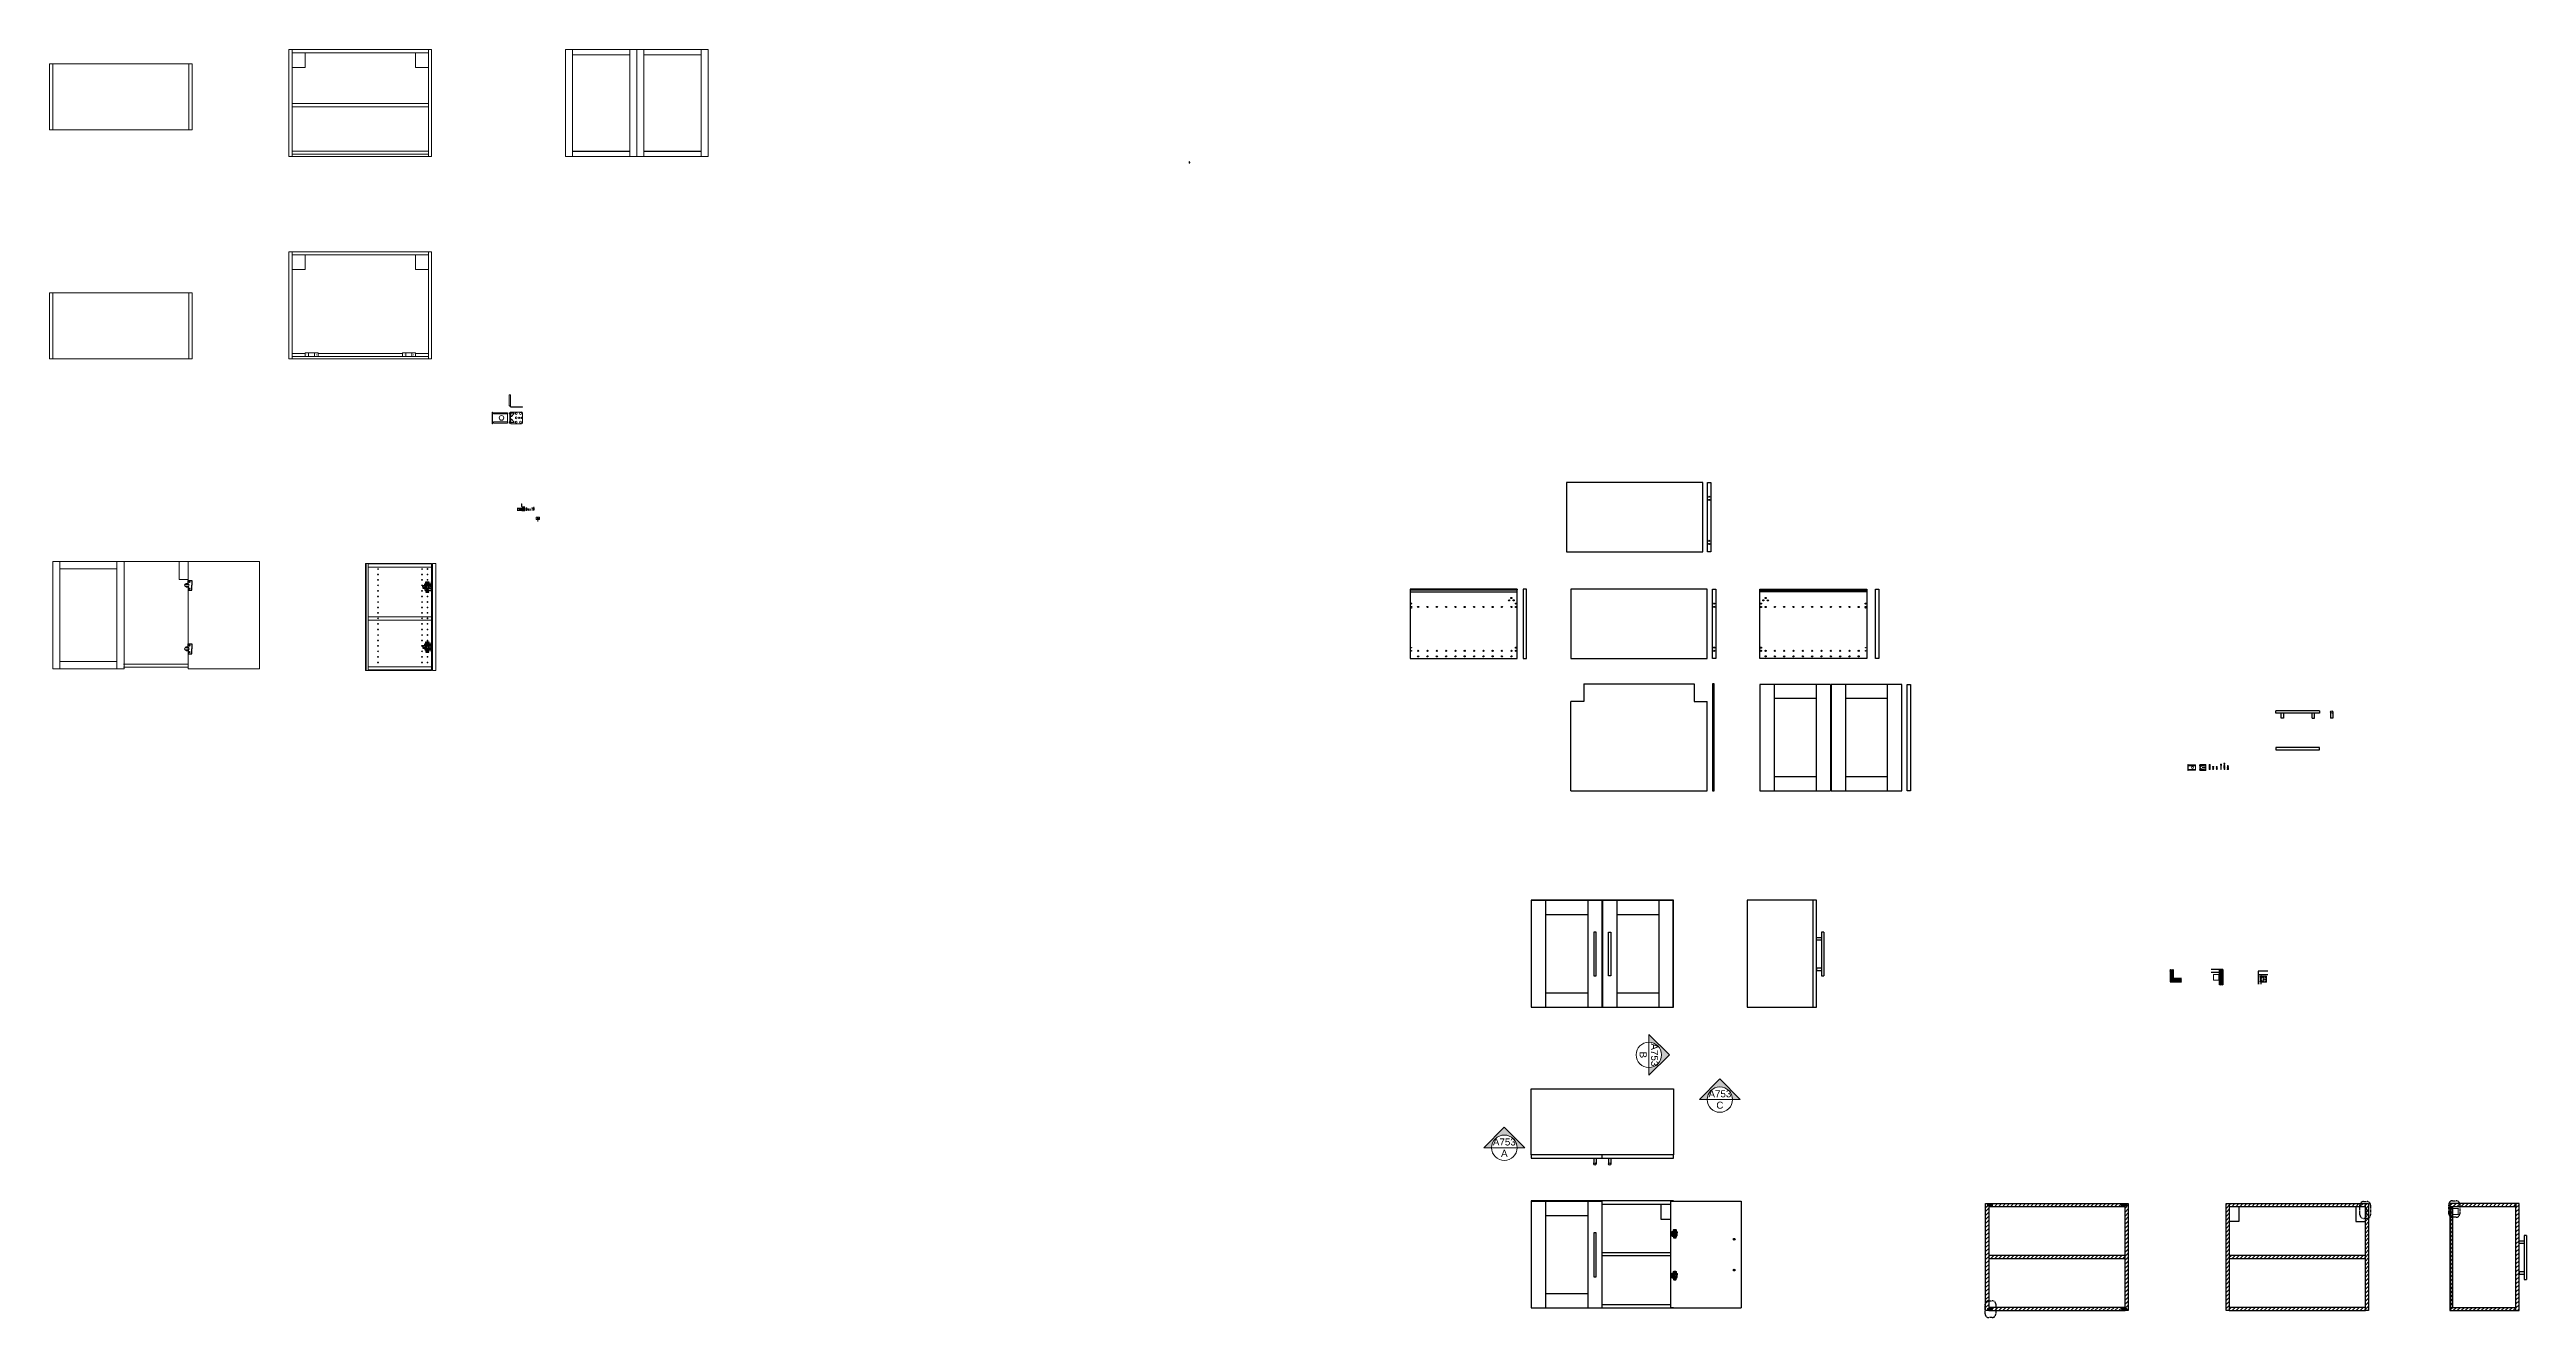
# Model space of a CAD drawing. Header units: millimetres. Extents: x 2162 to 3551, y 1494 to 2205.
import ezdxf
from ezdxf.enums import TextEntityAlignment as Align

# ---------------------------------------------------------------- set-up
doc = ezdxf.new("R2010")
doc.units = ezdxf.units.MM
doc.header["$LTSCALE"] = 0.05
doc.linetypes.add('CENTRO', pattern=[50.8, 31.75, -6.35, 6.35, -6.35])
for name, color, linetype, lineweight in [('A-FURN', 8, 'Continuous', 18), ('A-PRSP-1', 7, 'Continuous', 40), ('A-SECT A-MCUT', 7, 'Continuous', 35), ('ante', 9, 'Continuous', 18), ('meccanismi', 4, 'Continuous', 18), ('viti', 1, 'Continuous', 18)]:
    doc.layers.add(name, color=color, linetype=linetype, lineweight=lineweight)
doc.layers.add('costr', color=4, linetype='Continuous')
doc.layers.add('Layer1', color=2, linetype='Continuous')
doc.styles.get("Standard").update_dxf_attribs({"font": 'arial.ttf'})
pattern_1 = [(45, (154.18304, -100.29825), (-0.224506403, 0.224506403), [])]
pattern_2 = [(45, (234.4325, -280.6789), (-1.122532, 1.122532), [])]
pattern_3 = [(45, (212.6045, -280.6789), (-1.122532, 1.122532), [])]

# ---------------------------------------------------------------- blocks, each defined once
blk = doc.blocks.new('SYMBOL')
at = {"layer": 'A-PRSP-1', "linetype": 'Continuous', "lineweight": 20}
h = blk.add_hatch(color=256, dxfattribs=at)
h.dxf.hatch_style = 1
h.paths.add_polyline_path([(11.206, 4.948), (11.316, 4.948, -1), (11.678, 4.948), (11.788, 4.948), (11.497, 5.241)])
at = {"linetype": 'Continuous', "lineweight": 20}
blk.add_line((11.316, 4.948), (11.678, 4.948), dxfattribs=at)
at = {"layer": 'A-PRSP-1', "linetype": 'Continuous', "lineweight": 20}
for p, q in [((11.206, 4.948), (11.497, 5.241)), ((11.316, 4.948), (11.206, 4.948)), ((11.788, 4.948), (11.497, 5.241)), ((11.678, 4.948), (11.788, 4.948))]:
    blk.add_line(p, q, dxfattribs=at)
blk.add_circle((11.497, 4.948), 0.181, dxfattribs=at)
at = {"linetype": 'Continuous', "lineweight": 20}
for tag, p in [('TAVOLA', (11.497, 5.08)), ('SEZIONE', (11.497, 4.918))]:
    blk.add_attdef(tag, text='', height=0.1, dxfattribs=at).set_placement(p, align=Align.TOP_CENTER)

msp = doc.modelspace()

# ---------------------------------------------------------------- hatches: boundary and pattern name
at = {"layer": 'costr'}
h = msp.add_hatch(dxfattribs=at)
h.set_pattern_fill('ANSI31', color=256, scale=0.1)
h.set_pattern_definition(pattern_1)
h.paths.add_polyline_path([(3352.6, 1689.3), (3350.8, 1689.3), (3350.8, 1682.4), (3352.6, 1682.4), (3352.6, 1683), (3352.6, 1683), (3352.6, 1683.6), (3352.6, 1683.6)])
h.paths.add_polyline_path([(3351.8, 1683.5), (3351.9, 1683.5), (3351.9, 1683.4), (3352, 1683.4), (3352, 1683.5), (3352, 1683.5), (3352, 1683.5), (3352, 1683.4), (3352.1, 1683.4), (3352.1, 1683.5), (3352.1, 1683.5), (3352.1, 1683.5), (3352.1, 1683.4), (3352.2, 1683.4), (3352.2, 1683.5), (3352.2, 1683.5), (3352.3, 1683.5), (3352.3, 1683.4), (3352.4, 1683.4), (3352.4, 1683.5), (3352.4, 1683.5), (3352.4, 1683.5), (3352.4, 1683.4), (3352.5, 1683.4), (3352.5, 1683.5), (3352.5, 1683.5), (3352.5, 1683.5), (3352.6, 1683.1), (3352.6, 1683), (3352.6, 1683.1), (3352.6, 1683.1), (3352.5, 1683.1), (3352.5, 1683.1), (3352.5, 1683), (3352.4, 1683.1), (3352.4, 1683.1), (3352.3, 1683.1), (3352.3, 1683.1), (3352.3, 1683), (3352.3, 1683.1), (3352.3, 1683.1), (3352.2, 1683.1), (3352.2, 1683.1), (3352.2, 1683), (3352.2, 1683.1), (3352.2, 1683.1), (3352.1, 1683.1), (3352.1, 1683.1), (3352.1, 1683), (3352.1, 1683.1), (3352.1, 1683.1), (3352, 1683.1), (3352, 1683.1), (3352, 1683), (3351.9, 1683.1), (3351.9, 1683.1), (3351.8, 1683.1), (3351.8, 1683.4), (3351.8, 1683.4), (3351.8, 1683.5)], flags=16)
edge = h.paths.add_edge_path()
edge.add_line((3354, 1683.4), (3352.9, 1683.4))
edge.add_arc((3352.8, 1683.3), 0.141, 85.676, 278.9557)
edge.add_line((3352.9, 1683.1), (3354, 1683.1))
edge.add_line((3354, 1683.1), (3354, 1683.1))
edge.add_arc((3354, 1683.3), 0.141, 271.8954, 451.8675)
h.paths.add_polyline_path([(3352.6, 1683.4), (3352.5, 1683.4), (3352.6, 1683.1), (3352.6, 1683.1)], flags=16)
edge = h.paths.add_edge_path()
edge.add_line((3352.9, 1683.4), (3354, 1683.4))
edge.add_arc((3354, 1683.3), 0.141, -88.1685, 88.1685, ccw=False)
edge.add_line((3354, 1683.1), (3354, 1683.1))
edge.add_line((3354, 1683.1), (3352.9, 1683.1))
edge.add_arc((3352.8, 1683.3), 0.141, 85.676, 274.3879, ccw=False)
h = msp.add_hatch(dxfattribs=at)
h.set_pattern_fill('ANSI31', color=256, scale=0.1)
h.set_pattern_definition(pattern_1)
h.paths.add_polyline_path([(3357.2, 1684.2), (3352.6, 1684.2), (3352.6, 1683.6), (3354.3, 1683.6), (3354.3, 1683.4), (3354.6, 1683.4), (3354.6, 1683.5), (3354.7, 1683.5), (3354.7, 1683), (3354.6, 1683), (3354.6, 1683.2), (3354.3, 1683.2), (3354.3, 1683), (3352.6, 1683), (3352.6, 1682.4), (3357.2, 1682.4)])
h.paths.add_polyline_path([(3355.1, 1683.7), (3355.1, 1682.5), (3354.5, 1682.5), (3354.5, 1683), (3354.9, 1683, 0.578757), (3354.9, 1683.5), (3354.5, 1683.5), (3354.5, 1683.7)], flags=16)
h.paths.add_polyline_path([(3355, 1682.9), (3355, 1682.6), (3354.6, 1682.6), (3354.6, 1682.9)], flags=0)
h = msp.add_hatch(dxfattribs=at)
h.set_pattern_fill('ANSI31', color=256, scale=0.1)
h.set_pattern_definition([(45, (236.46014, -149.12727), (-0.224506403, 0.224506403), [])])
h.paths.add_polyline_path([(3380.4, 1689.4), (3378.6, 1689.4), (3378.6, 1686.6), (3378.5, 1686.6), (3378.5, 1686.4), (3378.5, 1686.4), (3378.5, 1686.2), (3378.5, 1685.9), (3378.5, 1685.9), (3378.5, 1685.3), (3378.4, 1685.3), (3378.4, 1684.6), (3378.5, 1684.7), (3378.5, 1684.1), (3378.4, 1684.1), (3378.4, 1683.5), (3378.5, 1683.5), (3378.5, 1683.3), (3378.6, 1683.3), (3378.6, 1680.7), (3380.4, 1680.7), (3380.4, 1684.2)])
h.paths.add_polyline_path([(3379.2, 1686.3), (3379.3, 1686.3), (3379.3, 1686.2), (3379.3, 1686), (3379.2, 1686), (3379.2, 1686), (3379.2, 1686.2)], flags=16)
h.paths.add_polyline_path([(3379, 1686.4), (3379, 1686.3), (3379.1, 1686), (3379.1, 1685.9), (3379.1, 1685.9), (3379, 1686.3)], flags=16)
h.paths.add_polyline_path([(3378.8, 1686.4), (3378.9, 1686.3), (3378.9, 1686), (3378.9, 1685.9), (3378.9, 1685.9), (3378.8, 1686.3)], flags=16)
h.paths.add_polyline_path([(3378.7, 1686.4), (3378.7, 1686.3), (3378.8, 1686), (3378.8, 1685.9), (3378.8, 1685.9), (3378.7, 1686.3)], flags=16)
h.paths.add_polyline_path([(3378.5, 1686.4), (3378.6, 1686.3), (3378.7, 1686), (3378.7, 1685.9), (3378.6, 1685.9), (3378.5, 1686.3)], flags=16)
h.paths.add_polyline_path([(3379.2, 1684.8), (3379.2, 1684.8), (3379.2, 1684.8)], flags=16)
h.paths.add_polyline_path([(3379.1, 1685.1), (3379.1, 1685.1), (3379.1, 1685.1)], flags=0)
h.paths.add_polyline_path([(3379, 1685.2), (3379, 1685.1), (3379.1, 1684.8), (3379.1, 1684.7), (3379.1, 1684.8), (3379, 1685.1)], flags=16)
h.paths.add_polyline_path([(3378.8, 1685.2), (3378.9, 1685.1), (3378.9, 1684.8), (3378.9, 1684.7), (3378.9, 1684.8), (3378.8, 1685.1)], flags=16)
h.paths.add_polyline_path([(3378.7, 1685.2), (3378.7, 1685.1), (3378.8, 1684.8), (3378.8, 1684.7), (3378.8, 1684.8), (3378.7, 1685.1)], flags=16)
h.paths.add_polyline_path([(3378.5, 1685.2), (3378.6, 1685.1), (3378.7, 1684.8), (3378.7, 1684.7), (3378.6, 1684.8), (3378.5, 1685.1)], flags=16)
h.paths.add_polyline_path([(3379.2, 1683.6), (3379.2, 1683.6), (3379.2, 1683.6)], flags=16)
h.paths.add_polyline_path([(3379.1, 1684), (3379.1, 1684), (3379.1, 1684)], flags=0)
h.paths.add_polyline_path([(3379, 1684), (3379, 1684), (3379.1, 1683.6), (3379.1, 1683.6), (3379.1, 1683.6), (3379, 1684)], flags=16)
h.paths.add_polyline_path([(3378.8, 1684), (3378.9, 1684), (3378.9, 1683.6), (3378.9, 1683.6), (3378.9, 1683.6), (3378.8, 1684)], flags=16)
h.paths.add_polyline_path([(3378.7, 1684), (3378.7, 1684), (3378.8, 1683.6), (3378.8, 1683.6), (3378.8, 1683.6), (3378.7, 1684)], flags=16)
h.paths.add_polyline_path([(3378.5, 1684), (3378.6, 1684), (3378.7, 1683.6), (3378.7, 1683.6), (3378.6, 1683.6), (3378.5, 1684)], flags=16)
h.paths.add_polyline_path([(3378.7, 1686.3), (3378.7, 1686.3), (3378.6, 1686.3), (3378.7, 1686), (3378.8, 1686)], flags=16)
h.paths.add_polyline_path([(3378.8, 1686.3), (3378.8, 1686.3), (3378.7, 1686.3), (3378.8, 1686), (3378.9, 1686)], flags=16)
h.paths.add_polyline_path([(3379, 1686.3), (3379, 1686.3), (3378.9, 1686.3), (3378.9, 1686), (3379.1, 1686)], flags=16)
h.paths.add_polyline_path([(3379.1, 1686.3), (3379.1, 1686.3), (3379, 1686.3), (3379.1, 1686), (3379.2, 1686)], flags=16)
h.paths.add_polyline_path([(3379.1, 1686.3), (3379.1, 1686.3), (3379.1, 1686.3), (3379.2, 1686), (3379.2, 1686)], flags=16)
h.paths.add_polyline_path([(3379.2, 1686.2), (3379.2, 1686.3), (3379.1, 1686.3), (3379.2, 1686), (3379.2, 1686)], flags=16)
h.paths.add_polyline_path([(3378.6, 1686.6), (3378.5, 1686.6), (3378.5, 1686.4), (3378.5, 1686.4), (3378.5, 1686.3), (3378.5, 1686.3), (3378.5, 1686.4), (3378.6, 1686.3), (3378.6, 1686.3), (3378.6, 1686.3)], flags=16)
h.paths.add_polyline_path([(3378.6, 1686), (3378.5, 1686), (3378.5, 1685.9), (3378.5, 1685.9), (3378.5, 1685.3), (3378.5, 1685.2), (3378.5, 1685.1), (3378.5, 1685.1), (3378.5, 1685.2), (3378.6, 1685.1), (3378.6, 1685.1), (3378.6, 1685.1)], flags=16)
h.paths.add_polyline_path([(3378.5, 1685), (3378.5, 1685.2), (3378.5, 1685.3), (3378.4, 1685.3), (3378.4, 1684.6), (3378.5, 1684.7), (3378.5, 1684.7)], flags=16)
h.paths.add_polyline_path([(3378.5, 1685.1), (3378.5, 1685.1), (3378.5, 1685.1), (3378.5, 1685), (3378.5, 1684.8), (3378.6, 1684.8)], flags=16)
h.paths.add_polyline_path([(3378.7, 1685.1), (3378.7, 1685.1), (3378.6, 1685.1), (3378.7, 1684.8), (3378.8, 1684.8)], flags=16)
h.paths.add_polyline_path([(3378.8, 1685.1), (3378.8, 1685.1), (3378.7, 1685.1), (3378.8, 1684.8), (3378.9, 1684.8)], flags=16)
h.paths.add_polyline_path([(3379, 1685.1), (3379, 1685.1), (3378.9, 1685.1), (3378.9, 1684.8), (3379.1, 1684.8)], flags=16)
h.paths.add_polyline_path([(3379.1, 1685.1), (3379.1, 1685.1), (3379, 1685.1), (3379.1, 1684.8), (3379.2, 1684.8)], flags=16)
h.paths.add_polyline_path([(3379.1, 1685.1), (3379.1, 1685.1), (3379.1, 1685.1), (3379.2, 1684.8), (3379.2, 1684.8)], flags=16)
h.paths.add_polyline_path([(3378.6, 1684.8), (3378.5, 1684.8), (3378.5, 1684.7), (3378.5, 1684.7), (3378.5, 1684.1), (3378.5, 1684.1), (3378.5, 1684), (3378.5, 1684), (3378.5, 1684), (3378.6, 1684), (3378.6, 1684), (3378.6, 1684)], flags=16)
h.paths.add_polyline_path([(3378.5, 1684.1), (3378.5, 1684.1), (3378.4, 1684.1), (3378.4, 1683.5), (3378.5, 1683.5), (3378.5, 1683.5), (3378.5, 1683.8)], flags=16)
h.paths.add_polyline_path([(3378.5, 1684), (3378.5, 1684), (3378.5, 1684), (3378.5, 1683.8), (3378.5, 1683.6), (3378.6, 1683.6)], flags=16)
h.paths.add_polyline_path([(3378.7, 1684), (3378.7, 1684), (3378.6, 1684), (3378.7, 1683.6), (3378.8, 1683.6)], flags=16)
h.paths.add_polyline_path([(3378.8, 1684), (3378.8, 1684), (3378.7, 1684), (3378.8, 1683.6), (3378.9, 1683.6)], flags=16)
h.paths.add_polyline_path([(3379, 1684), (3379, 1684), (3378.9, 1684), (3378.9, 1683.6), (3379.1, 1683.6)], flags=16)
h.paths.add_polyline_path([(3379.1, 1684), (3379.1, 1684), (3379, 1684), (3379.1, 1683.6), (3379.2, 1683.6)], flags=16)
h.paths.add_polyline_path([(3379.1, 1684), (3379.1, 1684), (3379.1, 1684), (3379.2, 1683.6), (3379.2, 1683.6)], flags=16)
h.paths.add_polyline_path([(3379.2, 1684), (3379.1, 1684), (3379.2, 1683.6), (3379.2, 1683.6), (3379.2, 1683.8)], flags=16)
h.paths.add_polyline_path([(3379.3, 1683.9), (3379.2, 1684), (3379.2, 1683.8), (3379.2, 1683.6), (3379.3, 1683.7), (3379.3, 1683.8)], flags=16)
h = msp.add_hatch(dxfattribs=at)
h.set_pattern_fill('ANSI31', color=256, scale=0.5)
h.set_pattern_definition(pattern_2)
h.paths.add_polyline_path([(3249.2, 1556.9), (3248.4, 1556.9), (3248.4, 1557.5), (3249.2, 1557.5), (3249.2, 1558.1), (3247.4, 1558.1), (3247.4, 1502.7, -0.241785), (3249.1, 1503.6), (3249.2, 1503.6)])
h = msp.add_hatch(dxfattribs=at)
h.set_pattern_fill('ANSI31', color=256, scale=0.5)
h.set_pattern_definition(pattern_2)
h.paths.add_polyline_path([(3323.5, 1557.5), (3325.6, 1557.5), (3325.6, 1558.1), (3249.2, 1558.1), (3249.2, 1557.5), (3251.3, 1557.5), (3251.3, 1556.9), (3249.2, 1556.9), (3249.2, 1556.3), (3325.6, 1556.3), (3325.6, 1556.9), (3323.5, 1556.9)])
h = msp.add_hatch(dxfattribs=at)
h.set_pattern_fill('ANSI31', color=256, scale=0.5)
h.set_pattern_definition(pattern_2)
h.paths.add_polyline_path([(3327.4, 1558.1), (3325.6, 1558.1), (3325.6, 1557.5), (3326.5, 1557.5), (3326.5, 1556.9), (3325.6, 1556.9), (3325.6, 1556.3), (3325.6, 1499.3), (3326.5, 1499.3), (3326.5, 1498.7), (3325.6, 1498.7), (3325.6, 1498.1), (3327.4, 1498.1)])
h = msp.add_hatch(dxfattribs=at)
h.set_pattern_fill('ANSI31', color=256, scale=0.5)
h.set_pattern_definition(pattern_3)
h.paths.add_polyline_path([(3384, 1558.1), (3382.2, 1558.1), (3382.2, 1498.1), (3384, 1498.1)])
h = msp.add_hatch(dxfattribs=at)
h.set_pattern_fill('ANSI31', color=256, scale=0.5)
h.set_pattern_definition(pattern_3)
h.paths.add_polyline_path([(3457.5, 1558.1), (3384, 1558.1), (3384, 1556.3), (3457.3, 1556.3), (3457.3, 1557.2, -0.122124)])
h = msp.add_hatch(dxfattribs=at)
h.set_pattern_fill('ANSI31', color=256, scale=0.5)
h.set_pattern_definition(pattern_3)
h.paths.add_polyline_path([(3460.4, 1558.1), (3457.5, 1558.1, 0.122124), (3457.3, 1557.2), (3457.3, 1556.3), (3460.4, 1556.3)])
h = msp.add_hatch(dxfattribs=at)
h.set_pattern_fill('ANSI31', color=256, scale=0.5)
h.set_pattern_definition(pattern_3)
h.paths.add_polyline_path([(3462.2, 1558.1), (3460.4, 1558.1), (3460.4, 1556.3), (3460.4, 1555.1), (3461.1, 1555.1), (3461.1, 1554.6), (3460.4, 1554.6), (3460.4, 1553.9), (3461.1, 1553.9), (3461.1, 1553.4), (3460.4, 1553.4), (3460.4, 1552.7), (3461.1, 1552.7), (3461.1, 1552.2), (3460.4, 1552.2), (3460.4, 1549.8), (3461.3, 1549.8, 0.113692), (3462.2, 1550)])
h = msp.add_hatch(dxfattribs=at)
h.set_pattern_fill('ANSI31', color=256, scale=0.5)
h.paths.add_polyline_path([(3544.8, 1558.1), (3507.8, 1558.1), (3507.8, 1556.3), (3544.8, 1556.3)])
h = msp.add_hatch(dxfattribs=at)
h.set_pattern_fill('ANSI31', color=256, scale=0.5)
h.paths.add_polyline_path([(3509.3, 1556.3), (3508.3, 1556.3), (3508.3, 1499.9), (3509.3, 1499.9)])
h = msp.add_hatch(dxfattribs=at)
h.set_pattern_fill('ANSI31', color=256, scale=0.5)
h.paths.add_polyline_path([(3546.6, 1558.1), (3544.8, 1558.1), (3544.8, 1498.1), (3546.6, 1498.1)])
h = msp.add_hatch(dxfattribs=at)
h.set_pattern_fill('ANSI31', color=256, scale=0.5)
h.set_pattern_definition(pattern_3)
h.paths.add_polyline_path([(3462.2, 1550, -0.113692), (3461.3, 1549.8), (3460.4, 1549.8), (3460.4, 1498.1), (3462.2, 1498.1)])
h = msp.add_hatch(dxfattribs=at)
h.set_pattern_fill('ANSI31', color=256, scale=0.5)
h.set_pattern_definition(pattern_2)
h.paths.add_polyline_path([(3325.6, 1529), (3249.2, 1529), (3249.2, 1527.2), (3325.6, 1527.2)])
h = msp.add_hatch(dxfattribs=at)
h.set_pattern_fill('ANSI31', color=256, scale=0.5)
h.set_pattern_definition(pattern_3)
h.paths.add_polyline_path([(3460.4, 1529), (3384, 1529), (3384, 1527.2), (3460.4, 1527.2)])
h = msp.add_hatch(dxfattribs=at)
h.set_pattern_fill('ANSI31', color=256, scale=0.5)
h.set_pattern_definition(pattern_2)
h.paths.add_polyline_path([(3249.2, 1503.6), (3249.1, 1503.6, 0.241785), (3247.4, 1502.7), (3247.4, 1498.1), (3249.2, 1498.1), (3249.2, 1498.7), (3248.4, 1498.7), (3248.4, 1499.3), (3249.2, 1499.3), (3249.2, 1499.9)])
h = msp.add_hatch(dxfattribs=at)
h.set_pattern_fill('ANSI31', color=256, scale=0.5)
h.set_pattern_definition(pattern_2)
h.paths.add_polyline_path([(3253.1, 1499.9), (3249.2, 1499.9), (3249.2, 1499.3), (3251.3, 1499.3), (3251.3, 1498.7), (3249.2, 1498.7), (3249.2, 1498.1), (3253.1, 1498.1)])
h = msp.add_hatch(dxfattribs=at)
h.set_pattern_fill('ANSI31', color=256, scale=0.5)
h.set_pattern_definition(pattern_2)
h.paths.add_polyline_path([(3323.5, 1499.3), (3325.6, 1499.3), (3325.6, 1499.9), (3253.1, 1499.9), (3253.1, 1498.1), (3325.6, 1498.1), (3325.6, 1498.7), (3323.5, 1498.7)])
h = msp.add_hatch(dxfattribs=at)
h.set_pattern_fill('ANSI31', color=256, scale=0.5)
h.set_pattern_definition(pattern_3)
h.paths.add_polyline_path([(3460.4, 1499.9), (3384, 1499.9), (3384, 1498.1), (3460.4, 1498.1)])
h = msp.add_hatch(dxfattribs=at)
h.set_pattern_fill('ANSI31', color=256, scale=0.5)
h.paths.add_polyline_path([(3544.8, 1499.9), (3507.8, 1499.9), (3507.8, 1498.1), (3544.8, 1498.1)])
at = {"layer": 'Layer1'}
h = msp.add_hatch(color=256, dxfattribs=at)
h.dxf.hatch_style = 1
h.paths.add_polyline_path([(3249.2, 1557.5), (3248.4, 1557.5), (3248.4, 1556.9), (3249.2, 1556.9), (3251.3, 1556.9), (3251.3, 1557.5)])
h = msp.add_hatch(color=256, dxfattribs=at)
h.dxf.hatch_style = 1
h.paths.add_polyline_path([(3325.6, 1557.5), (3323.5, 1557.5), (3323.5, 1556.9), (3325.6, 1556.9), (3326.5, 1556.9), (3326.5, 1557.5)])
h = msp.add_hatch(color=256, dxfattribs=at)
h.dxf.hatch_style = 1
h.paths.add_polyline_path([(3461.1, 1555.1), (3460.4, 1555.1), (3460.4, 1554.6), (3461.1, 1554.6)])
h = msp.add_hatch(color=256, dxfattribs=at)
h.dxf.hatch_style = 1
h.paths.add_polyline_path([(3461.1, 1553.9), (3460.4, 1553.9), (3460.4, 1553.4), (3461.1, 1553.4)])
h = msp.add_hatch(color=256, dxfattribs=at)
h.dxf.hatch_style = 1
h.paths.add_polyline_path([(3461.1, 1552.7), (3460.4, 1552.7), (3460.4, 1552.2), (3461.1, 1552.2)])
h = msp.add_hatch(color=256, dxfattribs=at)
h.dxf.hatch_style = 1
h.paths.add_polyline_path([(3249.2, 1498.7), (3251.3, 1498.7), (3251.3, 1499.3), (3249.2, 1499.3), (3248.4, 1499.3), (3248.4, 1498.7)])
h = msp.add_hatch(color=256, dxfattribs=at)
h.dxf.hatch_style = 1
h.paths.add_polyline_path([(3325.6, 1498.7), (3326.5, 1498.7), (3326.5, 1499.3), (3325.6, 1499.3), (3323.5, 1499.3), (3323.5, 1498.7)])

# ---------------------------------------------------------------- linework, layer by layer
for p, q in [((3088.7, 1962.4), (3012.3, 1962.4)), ((3012.3, 1962.4), (3012.3, 1923.6)), ((3088.7, 1923.6), (3088.7, 1962.4)), ((3091.4, 1923.6), (3091.4, 1962.4)), ((3091.4, 1962.4), (3093.2, 1962.4)), ((3093.2, 1962.4), (3093.2, 1923.6)), ((3012.3, 1923.6), (3088.7, 1923.6)), ((3093.2, 1923.6), (3091.4, 1923.6)), ((2984.6, 1902), (2924.6, 1902)), ((2924.6, 1901), (2984.6, 1901)), ((2984.6, 1902.5), (2984.6, 1902.2)), ((2988, 1902.5), (2988, 1863.7)), ((2989.8, 1902.5), (2988, 1902.5)), ((2989.8, 1863.7), (2989.8, 1902.5)), ((3091.2, 1902.5), (3014.8, 1902.5)), ((3014.8, 1902.5), (3014.8, 1863.7)), ((3091.2, 1863.7), (3091.2, 1902.5)), ((3094.2, 1863.7), (3094.2, 1902.5)), ((3094.2, 1902.5), (3096, 1902.5)), ((3096, 1902.5), (3096, 1863.7)), ((3120.7, 1902.5), (3120.7, 1902.2)), ((3120.7, 1902), (3180.7, 1902)), ((3180.7, 1901), (3120.7, 1901)), ((3185.7, 1863.7), (3185.7, 1902.5)), ((3185.7, 1902.5), (3187.5, 1902.5)), ((3187.5, 1902.5), (3187.5, 1863.7)), ((2924.6, 1863.7), (2984.6, 1863.7)), ((2988, 1863.7), (2989.8, 1863.7)), ((3014.8, 1863.7), (3091.2, 1863.7)), ((3096, 1863.7), (3094.2, 1863.7)), ((3180.7, 1863.7), (3120.7, 1863.7)), ((3187.5, 1863.7), (3185.7, 1863.7)), ((3095.2, 1849.5), (3094.2, 1849.5)), ((3094.2, 1849.5), (3094.2, 1789.5)), ((3095.2, 1789.5), (3095.2, 1849.5)), ((3160.4, 1849.2), (3120.7, 1849.2)), ((3120.7, 1849.2), (3120.7, 1789.5)), ((3128.7, 1849.2), (3128.7, 1789.5)), ((3152.4, 1849.2), (3152.4, 1789.5)), ((3160.4, 1849.2), (3160.4, 1789.5)), ((3200.4, 1849.2), (3160.7, 1849.2)), ((3160.7, 1849.2), (3160.7, 1789.5)), ((3168.7, 1849.2), (3168.7, 1789.5)), ((3192.4, 1789.5), (3192.4, 1849.2)), ((3200.4, 1789.5), (3200.4, 1849.2)), ((3203.4, 1789.5), (3203.4, 1849.2)), ((3203.4, 1849.2), (3205.2, 1849.2)), ((3205.2, 1849.2), (3205.2, 1789.5)), ((3152.4, 1841.2), (3128.7, 1841.2)), ((3192.4, 1841.2), (3168.7, 1841.2)), ((3128.7, 1797.5), (3152.4, 1797.5)), ((3168.7, 1797.5), (3192.4, 1797.5)), ((3014.8, 1789.5), (3091.2, 1789.5)), ((3094.2, 1789.5), (3095.2, 1789.5)), ((3120.7, 1789.5), (3160.4, 1789.5)), ((3160.7, 1789.5), (3200.4, 1789.5)), ((3205.2, 1789.5), (3203.4, 1789.5)), ((3072.4, 1728.2), (2992.4, 1728.2)), ((2992.4, 1728.2), (2992.4, 1668.2)), ((2992.5, 1728), (2992.5, 1668.3)), ((3032.2, 1728), (2992.5, 1728)), ((3000.5, 1728), (3000.5, 1668.3)), ((3024.2, 1728), (3024.2, 1668.3)), ((3032.2, 1728), (3032.2, 1668.3)), ((3072.2, 1728), (3032.5, 1728)), ((3032.5, 1728), (3032.5, 1668.3)), ((3040.5, 1728), (3040.5, 1668.3)), ((3064.2, 1668.3), (3064.2, 1728)), ((3072.2, 1668.3), (3072.2, 1728)), ((3072.4, 1668.2), (3072.4, 1728.2)), ((3152.5, 1728.2), (3113.7, 1728.2)), ((3113.7, 1728.2), (3113.7, 1668.2)), ((3150.7, 1668.2), (3150.7, 1728.2)), ((3152.5, 1668.2), (3152.5, 1728.2)), ((3024.2, 1720), (3000.5, 1720)), ((3064.2, 1720), (3040.5, 1720)), ((3350.8, 1689.3), (3350.8, 1682.4)), ((3350.8, 1682.4), (3357.2, 1682.4)), ((3352.6, 1689.3), (3352.6, 1683.6)), ((3357.2, 1684.2), (3352.6, 1684.2)), ((3352.6, 1683), (3352.6, 1682.4)), ((3378.6, 1689.4), (3373.8, 1689.4)), ((3378.6, 1687.6), (3373.8, 1687.6)), ((3378.6, 1686.3), (3378.6, 1689.4)), ((3380.4, 1689.4), (3378.6, 1689.4)), ((3378.6, 1685.1), (3378.6, 1686)), ((3378.6, 1684), (3378.6, 1684.8)), ((3378.6, 1683.3), (3378.6, 1683.6)), ((3378.6, 1680.7), (3378.6, 1683.3)), ((3380.4, 1689.4), (3380.4, 1684.2)), ((3380.4, 1684.2), (3380.4, 1680.7)), ((3405.7, 1688.4), (3400.2, 1688.4)), ((3400.2, 1688.4), (3400.2, 1681.2)), ((3400.2, 1686.6), (3405.7, 1686.6)), ((3400.7, 1681.2), (3400.7, 1686.6)), ((3401.7, 1686.6), (3401.7, 1681.2)), ((2992.4, 1668.2), (3072.4, 1668.2)), ((2992.5, 1668.3), (3032.2, 1668.3)), ((3000.5, 1676.3), (3024.2, 1676.3)), ((3032.5, 1668.3), (3072.2, 1668.3)), ((3040.5, 1676.3), (3064.2, 1676.3)), ((3113.7, 1668.2), (3150.7, 1668.2)), ((3150.7, 1668.2), (3152.5, 1668.2)), ((3380.4, 1680.7), (3378.6, 1680.7)), ((2992.4, 1622.4), (3072.4, 1622.4)), ((2992.4, 1585.4), (2992.4, 1622.4)), ((3072.4, 1622.4), (3072.4, 1585.4)), ((3072.4, 1585.4), (2992.4, 1585.4)), ((2992.4, 1585.4), (2992.4, 1583.6)), ((3032.4, 1583.6), (3032.4, 1585.4)), ((3072.4, 1583.6), (3072.4, 1585.4)), ((2992.4, 1583.6), (3072.4, 1583.6)), ((3070.6, 1559.6), (2992.4, 1559.6)), ((2992.5, 1559.4), (2992.5, 1499.7)), ((2992.5, 1559.4), (3032.2, 1559.4)), ((3000.5, 1559.4), (3000.5, 1499.7)), ((3024.2, 1559.4), (3024.2, 1499.7)), ((3032.2, 1559.4), (3032.2, 1499.7)), ((3070.6, 1557.6), (3032.2, 1557.6)), ((3072.4, 1559.6), (3070.6, 1559.6)), ((3070.6, 1559.4), (3070.6, 1499.7)), ((3070.6, 1559.4), (3110.3, 1559.4)), ((3072.4, 1559.4), (3072.4, 1559.6)), ((3110.3, 1559.4), (3110.3, 1499.7)), ((3247.4, 1498.1), (3247.4, 1558.1)), ((3247.4, 1558.1), (3249.2, 1558.1)), ((3249.2, 1558.1), (3249.2, 1499.9)), ((3249.2, 1558.1), (3325.6, 1558.1)), ((3325.6, 1556.3), (3249.2, 1556.3)), ((3325.6, 1558.1), (3327.4, 1558.1)), ((3325.6, 1498.1), (3325.6, 1558.1)), ((3327.4, 1558.1), (3327.4, 1498.1)), ((3382.2, 1498.1), (3382.2, 1558.1)), ((3382.2, 1558.1), (3384, 1558.1)), ((3384, 1558.1), (3384, 1498.1)), ((3384, 1558.1), (3462.2, 1558.1)), ((3460.4, 1556.3), (3384, 1556.3)), ((3460.4, 1498.1), (3460.4, 1558.1)), ((3462.2, 1558.1), (3462.2, 1498.1)), ((3546.6, 1558.1), (3507.8, 1558.1)), ((3507.8, 1558.1), (3507.8, 1498.1)), ((3544.8, 1556.3), (3507.8, 1556.3)), ((3508.3, 1499.9), (3508.3, 1556.3)), ((3509.3, 1556.3), (3509.3, 1499.9)), ((3544.8, 1498.1), (3544.8, 1558.1)), ((3546.6, 1498.1), (3546.6, 1558.1)), ((3000.5, 1551.4), (3024.2, 1551.4)), ((3070.6, 1530.5), (3032.2, 1530.5)), ((3070.6, 1528.7), (3032.2, 1528.7)), ((3325.6, 1529), (3249.2, 1529)), ((3460.4, 1529), (3384, 1529)), ((3325.6, 1527.2), (3249.2, 1527.2)), ((3460.4, 1527.2), (3384, 1527.2)), ((3000.5, 1507.7), (3024.2, 1507.7)), ((3070.6, 1501.4), (3032.2, 1501.4)), ((2992.4, 1499.6), (3072.4, 1499.6)), ((2992.5, 1499.7), (3032.2, 1499.7)), ((3070.6, 1499.7), (3110.3, 1499.7)), ((3072.4, 1499.6), (3070.6, 1499.6)), ((3072.4, 1499.6), (3072.4, 1499.7)), ((3249.2, 1498.1), (3247.4, 1498.1)), ((3325.6, 1499.9), (3249.2, 1499.9)), ((3249.2, 1499.9), (3249.2, 1498.1)), ((3249.2, 1498.1), (3325.6, 1498.1)), ((3327.4, 1498.1), (3325.6, 1498.1)), ((3384, 1498.1), (3382.2, 1498.1)), ((3460.4, 1499.9), (3384, 1499.9)), ((3384, 1498.1), (3460.4, 1498.1)), ((3462.2, 1498.1), (3460.4, 1498.1)), ((3507.8, 1499.9), (3544.8, 1499.9)), ((3507.8, 1498.1), (3544.8, 1498.1)), ((3544.8, 1498.1), (3546.6, 1498.1))]:
    msp.add_line(p, q)
at = {"color": 4}
for p, q in [((2237.5, 1905.4), (2239.2, 1905.4)), ((2237.5, 1904.2), (2239.2, 1904.2)), ((2238.2, 1905.8), (2239.3, 1905.8)), ((2238.2, 1903.8), (2239.3, 1903.8)), ((2239.3, 1905.3), (2239.3, 1907.5)), ((2239.3, 1907.5), (2241.3, 1907.5)), ((2239.3, 1904.2), (2239.3, 1902)), ((2241.3, 1907.5), (2241.3, 1904.8)), ((2241.3, 1902), (2241.3, 1904.8)), ((2370.8, 1904.6), (2375.5, 1904.6)), ((2370.8, 1903.8), (2370.8, 1904.6)), ((2370.8, 1903.8), (2370.8, 1903.1)), ((2375.5, 1904.4), (2376.2, 1904.4)), ((2239.3, 1902), (2241.3, 1902)), ((2370.8, 1903.1), (2375.5, 1903.1)), ((2375.5, 1903.2), (2376.2, 1903.2)), ((2237.5, 1869.8), (2239.2, 1869.8)), ((2237.5, 1868.6), (2239.2, 1868.6)), ((2238.2, 1870.2), (2239.3, 1870.2)), ((2238.2, 1868.1), (2239.3, 1868.1)), ((2239.3, 1870.2), (2239.3, 1871.9)), ((2239.3, 1871.9), (2241.3, 1871.9)), ((2239.3, 1868.1), (2239.3, 1866.4)), ((2239.3, 1866.4), (2241.3, 1866.4)), ((2241.3, 1871.9), (2241.3, 1869.2)), ((2241.3, 1866.4), (2241.3, 1869.2)), ((2370.8, 1870.9), (2375.5, 1870.9)), ((2370.8, 1870.2), (2370.8, 1870.9)), ((2370.8, 1870.2), (2370.8, 1869.5)), ((2370.8, 1869.5), (2375.5, 1869.5)), ((2375.5, 1870.8), (2376.2, 1870.8)), ((2375.5, 1869.6), (2376.2, 1869.6))]:
    msp.add_line(p, q, dxfattribs=at)
for points in [[(2371.9, 1904.3), (2371.9, 1905.6), (2372.5, 1905.6)], [(2375.5, 1904.8), (2371.9, 1904.8), (2371.9, 1904.3)], [(2371.9, 1903.3), (2371.9, 1902.1), (2372.5, 1902.1)], [(2375.5, 1902.9), (2371.9, 1902.9), (2371.9, 1903.3)], [(2372.5, 1905.6), (2372.5, 1906.7), (2374.3, 1906.7), (2374.3, 1905.6)], [(2372.8, 1906.2), (2372.8, 1905.4)], [(2373.2, 1905.4), (2373.2, 1906.2)], [(2373.6, 1906.2), (2373.6, 1905.4)], [(2374, 1905.4), (2374, 1906.2)], [(2374.3, 1905.6), (2375.5, 1905.6)], [(2372.5, 1902.1), (2372.5, 1900.9), (2374.3, 1900.9), (2374.3, 1902.1)], [(2372.8, 1901.5), (2372.8, 1902.2)], [(2373.2, 1902.2), (2373.2, 1901.5)], [(2373.6, 1901.5), (2373.6, 1902.2)], [(2374, 1902.2), (2374, 1901.5)], [(2374.3, 1902.1), (2375.5, 1902.1)], [(2371.9, 1870.7), (2371.9, 1871.9), (2372.5, 1871.9)], [(2375.5, 1871.1), (2371.9, 1871.1), (2371.9, 1870.7)], [(2371.9, 1869.7), (2371.9, 1868.5), (2372.5, 1868.5)], [(2375.5, 1869.2), (2371.9, 1869.2), (2371.9, 1869.7)], [(2372.5, 1871.9), (2372.5, 1873.1), (2374.3, 1873.1), (2374.3, 1871.9)], [(2372.5, 1868.5), (2372.5, 1867.3), (2374.3, 1867.3), (2374.3, 1868.5)], [(2372.8, 1872.5), (2372.8, 1871.8)], [(2372.8, 1867.9), (2372.8, 1868.6)], [(2373.2, 1871.8), (2373.2, 1872.5)], [(2373.2, 1868.6), (2373.2, 1867.9)], [(2373.6, 1872.5), (2373.6, 1871.8)], [(2373.6, 1867.9), (2373.6, 1868.6)], [(2374, 1871.8), (2374, 1872.5)], [(2374, 1868.6), (2374, 1867.9)], [(2374.3, 1871.9), (2375.5, 1871.9)], [(2374.3, 1868.5), (2375.5, 1868.5)]]:
    msp.add_lwpolyline(points, dxfattribs=at)
for points in [[(2984.6, 1863.7), (2984.6, 1902.5), (2924.6, 1902.5), (2924.6, 1863.7)], [(2924.6, 1902.2), (2924.6, 1901.1)], [(3120.7, 1863.7), (3120.7, 1902.5), (3180.7, 1902.5), (3180.7, 1863.7)], [(3180.7, 1902.2), (3180.7, 1901.1)], [(3022, 1849.5), (3022, 1839.5), (3014.8, 1839.5)], [(3022, 1849.5), (3084, 1849.5)], [(3084, 1849.5), (3084, 1839.5), (3091.2, 1839.5)], [(3014.8, 1789.5), (3014.8, 1839.5)], [(3091.2, 1789.5), (3091.2, 1839.5)], [(3065.2, 1557.6), (3065.2, 1549.4), (3070.6, 1549.4)], [(3389.4, 1556.3), (3389.4, 1548.1), (3384, 1548.1)], [(3455, 1556.3), (3455, 1548.1), (3460.4, 1548.1)]]:
    msp.add_lwpolyline(points)
for centre in [(2240, 1906.7), (2240, 1902.9), (2240, 1871), (2240, 1867.3)]:
    msp.add_circle(centre, 0.3, dxfattribs=at)
for centre, radius, start, end in [((2238.8, 1904.8), 1.18, 122.3859, 149.8981), ((2238.8, 1904.8), 1.18, 210.1019, 237.6141), ((2239.2, 1904.8), 0.602, 270, 90), ((2371.9, 1903.8), 0.523, 90, 180), ((2371.9, 1903.8), 0.523, 180, 270), ((2372.6, 1904.9), 0.908, 219.9653, 297.4089), ((2372.6, 1902.7), 0.908, 62.5911, 140.0347), ((2373, 1906.1), 0.244, 13.7815, 166.2185), ((2373, 1905.5), 0.244, 193.7815, 346.2185), ((2373, 1903.8), 0.3, 0, 90), ((2373, 1903.8), 0.3, 270, 0), ((2373.8, 1906.1), 0.244, 13.7815, 166.2185), ((2373.8, 1905.5), 0.244, 193.7815, 346.2185), ((2374.3, 1903.8), 0.3, 0, 180), ((2374.3, 1903.8), 0.3, 0, 180), ((2374.3, 1903.8), 0.3, 180, 0), ((2374.3, 1903.8), 0.3, 180, 0), ((2373, 1902.2), 0.244, 13.7815, 166.2185), ((2373, 1901.5), 0.244, 193.7815, 346.2185), ((2373.8, 1902.2), 0.244, 13.7815, 166.2185), ((2373.8, 1901.5), 0.244, 193.7815, 346.2185), ((2238.8, 1869.2), 1.18, 122.3859, 149.8981), ((2238.8, 1869.1), 1.18, 210.1019, 237.6141), ((2239.2, 1869.2), 0.602, 270, 90), ((2371.9, 1870.2), 0.523, 90, 180), ((2371.9, 1870.2), 0.523, 180, 270), ((2372.6, 1871.3), 0.908, 219.9653, 297.4089), ((2372.6, 1869.1), 0.908, 62.5911, 140.0347), ((2373, 1872.5), 0.244, 13.7815, 166.2185), ((2373, 1871.8), 0.244, 193.7815, 346.2185), ((2373, 1868.6), 0.244, 13.7815, 166.2185), ((2373, 1867.9), 0.244, 193.7815, 346.2185), ((2373, 1870.2), 0.3, 0, 90), ((2373, 1870.2), 0.3, 270, 0), ((2373.8, 1872.5), 0.244, 13.7815, 166.2185), ((2373.8, 1871.8), 0.244, 193.7815, 346.2185), ((2373.8, 1868.5), 0.244, 13.7815, 166.2185), ((2373.8, 1867.9), 0.244, 193.7815, 346.2185), ((2374.3, 1870.2), 0.3, 0, 180), ((2374.3, 1870.2), 0.3, 0, 180), ((2374.3, 1870.2), 0.3, 180, 0), ((2374.3, 1870.2), 0.3, 180, 0)]:
    msp.add_arc(centre, radius, start, end, dxfattribs=at)
at = {"layer": 'A-FURN'}
for p, q in [((2450.9, 2205.1), (2450.9, 2145.1)), ((2530.9, 2145.1), (2530.9, 2205.1)), ((2297.6, 2146.4), (2374, 2146.4)), ((2297.6, 2145.1), (2374, 2145.1)), ((2374, 2146.4), (2374, 2148.2)), ((2297.6, 2031.8), (2374, 2031.8)), ((2163.3, 1918), (2163.3, 1858)), ((2338.8, 1917), (2339.1, 1917)), ((2339.1, 1917), (2339.1, 1857)), ((2340.2, 1857), (2340.2, 1917)), ((2163.3, 1858), (2165.1, 1858)), ((2203, 1860.6), (2239.3, 1860.6)), ((2239.3, 1858.8), (2203, 1858.8))]:
    msp.add_line(p, q, dxfattribs=at)
for points in [[(2163.3, 2160.2), (2161.5, 2160.2), (2161.5, 2197.2), (2163.3, 2197.2)], [(2163.3, 2160.2), (2239.7, 2160.2), (2239.7, 2197.2), (2163.3, 2197.2), (2163.3, 2160.2)], [(2239.7, 2160.2), (2241.5, 2160.2), (2241.5, 2197.2), (2239.7, 2197.2)], [(2297.6, 2205.1), (2297.6, 2204.9)], [(2297.6, 2205.1), (2374, 2205.1), (2374, 2203.3), (2297.6, 2203.3), (2297.6, 2205.1)], [(2297.6, 2204.9), (2297.6, 2203.6)], [(2304.8, 2203.3), (2304.8, 2195.1), (2297.6, 2195.1)], [(2297.6, 2145.1), (2297.6, 2195.1)], [(2366.8, 2203.3), (2366.8, 2195.1), (2374, 2195.1)], [(2374, 2145.1), (2375.8, 2145.1), (2375.8, 2205.1), (2374, 2205.1), (2374, 2195.1)], [(2374, 2145.1), (2374, 2195.1)], [(2297.6, 2174), (2297.6, 2174.9), (2374, 2174.9), (2374, 2173.1), (2297.6, 2173.1), (2297.6, 2174)], [(2374, 2148.2), (2297.6, 2148.2)], [(2297.6, 2148.2), (2297.6, 2146.4)], [(2297.6, 2091.8), (2297.6, 2091.5)], [(2297.6, 2091.8), (2374, 2091.8), (2374, 2090), (2297.6, 2090), (2297.6, 2091.8)], [(2297.6, 2091.5), (2297.6, 2090.3)], [(2304.8, 2090), (2304.8, 2081.8), (2297.6, 2081.8)], [(2366.8, 2090), (2366.8, 2081.8), (2374, 2081.8)], [(2374, 2031.8), (2375.8, 2031.8), (2375.8, 2091.8), (2374, 2091.8), (2374, 2081.8)], [(2297.6, 2031.8), (2297.6, 2081.8)], [(2374, 2031.8), (2374, 2081.8)], [(2163.3, 2031.8), (2161.5, 2031.8), (2161.5, 2068.8), (2163.3, 2068.8)], [(2163.3, 2031.8), (2239.7, 2031.8), (2239.7, 2068.8), (2163.3, 2068.8), (2163.3, 2031.8)], [(2239.7, 2031.8), (2241.5, 2031.8), (2241.5, 2068.8), (2239.7, 2068.8)], [(2297.6, 2033), (2374, 2033), (2374, 2034.8), (2366.7, 2034.8)], [(2297.6, 2034.8), (2297.6, 2033)], [(2297.6, 2034.8), (2304.8, 2034.8), (2304.8, 2033)], [(2359.4, 2034.8), (2312.1, 2034.8)], [(2203.3, 1918), (2239.3, 1918)], [(2234.3, 1918), (2234.3, 1908), (2239.3, 1908)], [(2375.8, 1917), (2338.8, 1917), (2338.8, 1857), (2375.8, 1857), (2375.8, 1917)], [(2338.8, 1915), (2338.8, 1916.8), (2339.1, 1916.8)], [(2339.1, 1915), (2338.8, 1915), (2338.8, 1915)], [(2340.2, 1916.8), (2375.8, 1916.8), (2375.8, 1915.7)], [(2375.8, 1916.8), (2375.8, 1915), (2340.2, 1915)], [(2375.8, 1886.1), (2375.8, 1885.2), (2340.2, 1885.2), (2340.2, 1887), (2375.8, 1887), (2375.8, 1886.1)], [(2338.8, 1859.1), (2338.8, 1857.3), (2339.1, 1857.3)], [(2339.1, 1859.1), (2338.8, 1859.1), (2338.8, 1859.1)], [(2339.1, 1857), (2340.2, 1857)], [(2375.8, 1857.3), (2375.8, 1859.1), (2340.2, 1859.1)], [(2340.2, 1857.3), (2375.8, 1857.3), (2375.8, 1858.4)]]:
    msp.add_lwpolyline(points, dxfattribs=at)
for points in [[(2295.8, 2145.1), (2297.6, 2145.1), (2297.6, 2205.1), (2295.8, 2205.1)], [(2295.8, 2031.8), (2297.6, 2031.8), (2297.6, 2091.8), (2295.8, 2091.8)]]:
    msp.add_lwpolyline(points, close=True, dxfattribs=at)
for centre in [(2345.7, 1913.9), (2345.7, 1910.8), (2345.7, 1907.8), (2345.7, 1904.7), (2370.4, 1913.9), (2370.4, 1910.8), (2370.4, 1907.8), (2370.4, 1904.7), (2373.5, 1913.9), (2373.5, 1910.8), (2373.5, 1907.8), (2373.5, 1904.7), (2345.7, 1901.6), (2345.7, 1898.5), (2345.7, 1895.4), (2345.7, 1892.3), (2345.7, 1889.3), (2370.4, 1901.6), (2370.4, 1898.5), (2370.4, 1895.4), (2370.4, 1892.3), (2370.4, 1889.3), (2373.5, 1901.6), (2373.5, 1898.5), (2373.5, 1895.4), (2373.5, 1892.3), (2373.5, 1889.3), (2345.7, 1886.2), (2345.7, 1883.1), (2345.7, 1880), (2345.7, 1876.9), (2370.4, 1886.2), (2370.4, 1883.1), (2370.4, 1880), (2370.4, 1876.9), (2373.5, 1886.2), (2373.5, 1883.1), (2373.5, 1880), (2373.5, 1876.9), (2345.7, 1873.8), (2345.7, 1870.8), (2345.7, 1867.7), (2345.7, 1864.6), (2345.7, 1861.5), (2370.4, 1873.8), (2370.4, 1870.8), (2370.4, 1867.7), (2370.4, 1864.6), (2370.4, 1861.5), (2373.5, 1873.8), (2373.5, 1870.8), (2373.5, 1867.7), (2373.5, 1864.6), (2373.5, 1861.5)]:
    msp.add_circle(centre, 0.216, dxfattribs=at)
at = {"layer": 'ante'}
for p, q in [((2203.3, 1918), (2163.3, 1918)), ((2163.3, 1918), (2163.3, 1858)), ((2167.3, 1858), (2167.3, 1918)), ((2203.3, 1858), (2203.3, 1918)), ((2199.3, 1914), (2167.3, 1914)), ((2376.2, 1917), (2376.2, 1857)), ((2378.2, 1917), (2376.2, 1917)), ((2378.2, 1857), (2378.2, 1917)), ((2163.3, 1858), (2203.3, 1858)), ((2376.2, 1857), (2378.2, 1857))]:
    msp.add_line(p, q, dxfattribs=at)
for points in [[(2450.9, 2145.1), (2490.9, 2145.1), (2490.9, 2205.1), (2450.9, 2205.1)], [(2490.9, 2145.1), (2530.9, 2145.1), (2530.9, 2205.1), (2490.9, 2205.1)]]:
    msp.add_lwpolyline(points, close=True, dxfattribs=at)
for points in [[(2454.9, 2145.1), (2454.9, 2205.1)], [(2486.9, 2202.1), (2454.9, 2202.1)], [(2490.9, 2205.1), (2486.9, 2205.1)], [(2486.9, 2205.1), (2486.9, 2145.1)], [(2494.9, 2145.1), (2494.9, 2205.1)], [(2526.9, 2202.1), (2494.9, 2202.1)], [(2530.9, 2205.1), (2526.9, 2205.1)], [(2526.9, 2205.1), (2526.9, 2145.1)], [(2486.9, 2145.1), (2454.9, 2145.1)], [(2526.9, 2145.1), (2494.9, 2145.1)], [(2203.3, 1918), (2199.3, 1918)], [(2199.3, 1918), (2199.3, 1858)], [(2239.3, 1858), (2279.3, 1858), (2279.3, 1918), (2239.3, 1918)], [(2239.3, 1918), (2239.3, 1905.4)], [(2239.3, 1904.2), (2239.3, 1858.8)], [(2199.3, 1862), (2167.3, 1862)], [(2239.3, 1868.6), (2239.3, 1858)]]:
    msp.add_lwpolyline(points, dxfattribs=at)
at = {"layer": 'costr'}
for p, q in [((3434.7, 1834.4), (3410.2, 1834.4)), ((3410.2, 1833.1), (3410.2, 1834.4)), ((3434.7, 1834.4), (3434.7, 1833.1)), ((3434.7, 1834.4), (3434.7, 1833.1)), ((3434.7, 1833.1), (3410.2, 1833.1)), ((3413.2, 1830.3), (3413.2, 1833.1)), ((3414.5, 1830.3), (3413.2, 1830.3)), ((3414.5, 1833.1), (3414.5, 1830.3)), ((3430.5, 1830.3), (3430.5, 1833.1)), ((3430.5, 1830.3), (3431.8, 1830.3)), ((3431.8, 1830.3), (3431.8, 1833.1)), ((3440.8, 1833.7), (3440.8, 1830.3)), ((3442.1, 1830.3), (3440.8, 1830.3)), ((3442.1, 1833.7), (3442.1, 1830.3)), ((3434.7, 1813.8), (3410.2, 1813.8)), ((3410.2, 1813.8), (3410.2, 1812.5)), ((3410.2, 1812.5), (3434.7, 1812.5)), ((3434.7, 1812.5), (3434.7, 1813.8)), ((3027.6, 1710.2), (3027.6, 1685.7)), ((3028.9, 1710.2), (3027.6, 1710.2)), ((3028.9, 1685.7), (3028.9, 1710.2)), ((3035.9, 1685.7), (3035.9, 1710.2)), ((3035.9, 1710.2), (3037.2, 1710.2)), ((3037.2, 1710.2), (3037.2, 1685.7)), ((3156.6, 1710.2), (3155.3, 1710.2)), ((3156.6, 1710.2), (3155.3, 1710.2)), ((3155.3, 1710.2), (3155.3, 1685.7)), ((3156.6, 1710.2), (3156.6, 1685.7)), ((3152.5, 1706), (3152.5, 1707.3)), ((3152.5, 1707.3), (3155.3, 1707.3)), ((3152.5, 1706), (3155.3, 1706)), ((3027.6, 1685.7), (3028.9, 1685.7)), ((3037.2, 1685.7), (3035.9, 1685.7)), ((3155.3, 1690), (3152.5, 1690)), ((3152.5, 1690), (3152.5, 1688.7)), ((3152.5, 1688.7), (3155.3, 1688.7)), ((3155.3, 1685.7), (3156.6, 1685.7)), ((3027.6, 1583.6), (3027.6, 1580.2)), ((3027.6, 1580.2), (3027.6, 1580.9)), ((3028.9, 1583.6), (3028.9, 1580.2)), ((3035.9, 1583.6), (3035.9, 1580.2)), ((3037.2, 1583.6), (3037.2, 1580.2)), ((2992.4, 1559.6), (2992.4, 1499.6)), ((3544.8, 1558.1), (3544.8, 1556.3)), ((3027.6, 1541.6), (3027.6, 1517.1)), ((3028.9, 1541.6), (3027.6, 1541.6)), ((3028.9, 1517.1), (3028.9, 1541.6)), ((3070.6, 1541.7), (3074.1, 1541.7)), ((3070.6, 1541.5), (3070.6, 1540.8)), ((3070.6, 1540.6), (3074.1, 1540.6)), ((3074.1, 1541.7), (3074.1, 1540.6)), ((3074.1, 1541.6), (3074.3, 1541.6)), ((3074.1, 1540.8), (3074.1, 1541.5)), ((3074.1, 1540.7), (3074.3, 1540.7)), ((3074.2, 1540.8), (3074.2, 1541.5)), ((3074.3, 1540.7), (3074.3, 1541.6)), ((3546.6, 1535.9), (3546.6, 1537.2)), ((3546.6, 1537.2), (3549.4, 1537.2)), ((3546.6, 1535.9), (3549.4, 1535.9)), ((3550.7, 1540.1), (3549.4, 1540.1)), ((3550.7, 1540.1), (3549.4, 1540.1)), ((3549.4, 1540.1), (3549.4, 1515.6)), ((3550.7, 1540.1), (3550.7, 1515.6)), ((3027.6, 1517.1), (3028.9, 1517.1)), ((3070.6, 1518.3), (3074.1, 1518.3)), ((3070.6, 1517.2), (3074.1, 1517.2)), ((3074.1, 1518.3), (3074.1, 1517.2)), ((3074.1, 1518.2), (3074.3, 1518.2)), ((3074.1, 1517.4), (3074.1, 1518.1)), ((3074.1, 1517.3), (3074.3, 1517.3)), ((3074.2, 1517.4), (3074.2, 1518.1)), ((3074.3, 1517.3), (3074.3, 1518.2)), ((3549.4, 1519.9), (3546.6, 1519.9)), ((3546.6, 1519.9), (3546.6, 1518.6)), ((3546.6, 1518.6), (3549.4, 1518.6)), ((3549.4, 1515.6), (3550.7, 1515.6))]:
    msp.add_line(p, q, dxfattribs=at)
at = {"layer": 'costr', "linetype": 'CENTRO'}
for points in [[(3459.3, 1559.2), (3461.3, 1559.2, -0.414214), (3463.3, 1557.2), (3463.3, 1551.8, -0.414214), (3461.3, 1549.8), (3459.3, 1549.8, -0.414214), (3457.3, 1551.8), (3457.3, 1557.2, -0.414214)], [(3509.2, 1559.7), (3511.3, 1559.7, -0.414214), (3513.3, 1557.7), (3513.3, 1552.4, -0.414214), (3511.3, 1550.4), (3509.2, 1550.4, -0.414214), (3507.2, 1552.4), (3507.2, 1557.7, -0.414214)], [(3249.1, 1503.6), (3251.1, 1503.6, -0.414214), (3253.1, 1501.6), (3253.1, 1496.2, -0.414214), (3251.1, 1494.2), (3249.1, 1494.2, -0.414214), (3247.1, 1496.2), (3247.1, 1501.6, -0.414214)]]:
    msp.add_lwpolyline(points, format="xyb", close=True, dxfattribs=at)
at = {"layer": 'costr'}
for points in [[(3071.3, 1541.7), (3071.3, 1542.2, -0.414214), (3071.5, 1542.4), (3072.1, 1542.4, 0.414214), (3072.3, 1542.6), (3072.3, 1543.3, -0.414214), (3072.5, 1543.5), (3073.6, 1543.5, -0.414214), (3073.8, 1543.3), (3073.8, 1542.6, 0.414214), (3074, 1542.4), (3074.1, 1542.4, -0.414214), (3074.3, 1542.2), (3074.3, 1541.6)], [(3071.3, 1540.6), (3071.3, 1540.1, 0.414214), (3071.5, 1539.9), (3072.1, 1539.9, -0.414214), (3072.3, 1539.7), (3072.3, 1539, 0.414214), (3072.5, 1538.8), (3073.6, 1538.8, 0.414214), (3073.8, 1539), (3073.8, 1539.7, -0.414214), (3074, 1539.9), (3074.1, 1539.9, 0.414214), (3074.3, 1540.1), (3074.3, 1540.7)], [(3071.3, 1518.3), (3071.3, 1518.8, -0.414214), (3071.5, 1519), (3072.1, 1519, 0.414214), (3072.3, 1519.2), (3072.3, 1519.9, -0.414214), (3072.5, 1520.1), (3073.6, 1520.1, -0.414214), (3073.8, 1519.9), (3073.8, 1519.2, 0.414214), (3074, 1519), (3074.1, 1519, -0.414214), (3074.3, 1518.8), (3074.3, 1518.2)], [(3071.3, 1517.2), (3071.3, 1516.7, 0.414214), (3071.5, 1516.5), (3072.1, 1516.5, -0.414214), (3072.3, 1516.3), (3072.3, 1515.6, 0.414214), (3072.5, 1515.4), (3073.6, 1515.4, 0.414214), (3073.8, 1515.6), (3073.8, 1516.3, -0.414214), (3074, 1516.5), (3074.1, 1516.5, 0.414214), (3074.3, 1516.7), (3074.3, 1517.3)]]:
    msp.add_lwpolyline(points, format="xyb", dxfattribs=at)
for points in [[(3072.5, 1542.4), (3072.5, 1543)], [(3073, 1542.4), (3073, 1543)], [(3073.2, 1542.9), (3073.2, 1543)], [(3073.2, 1542.4), (3073.2, 1542.5)], [(3073.7, 1542.9), (3073.7, 1543)], [(3073.7, 1542.4), (3073.7, 1542.5)], [(3072.5, 1539.9), (3072.5, 1539.3)], [(3073, 1539.9), (3073, 1539.3)], [(3073.2, 1539.9), (3073.2, 1539.8)], [(3073.2, 1539.5), (3073.2, 1539.3)], [(3073.7, 1539.9), (3073.7, 1539.8)], [(3073.7, 1539.5), (3073.7, 1539.3)], [(3072.5, 1518.9), (3072.5, 1519.5)], [(3072.5, 1516.5), (3072.5, 1515.9)], [(3073, 1518.9), (3073, 1519.5)], [(3073, 1516.5), (3073, 1515.9)], [(3073.2, 1519.4), (3073.2, 1519.5)], [(3073.2, 1518.9), (3073.2, 1519.1)], [(3073.2, 1516.5), (3073.2, 1516.3)], [(3073.2, 1516), (3073.2, 1515.9)], [(3073.7, 1519.4), (3073.7, 1519.5)], [(3073.7, 1518.9), (3073.7, 1519.1)], [(3073.7, 1516.5), (3073.7, 1516.3)], [(3073.7, 1516), (3073.7, 1515.9)]]:
    msp.add_lwpolyline(points, dxfattribs=at)
for points in [[(3073.4, 1542.7), (3073.2, 1542.7, -0.414214), (3073.2, 1542.7), (3073.2, 1542.8, -0.414214), (3073.2, 1542.8), (3073.4, 1542.8, 0.414214), (3073.4, 1542.8), (3073.4, 1542.9, -0.414214), (3073.4, 1542.9), (3073.5, 1542.9, -0.414214), (3073.5, 1542.9), (3073.5, 1542.8, 0.414214), (3073.5, 1542.8), (3073.6, 1542.8, -0.414214), (3073.6, 1542.8), (3073.6, 1542.7, -0.414214), (3073.6, 1542.7), (3073.5, 1542.7, 0.414214), (3073.5, 1542.7), (3073.5, 1542.5, -0.414214), (3073.5, 1542.5), (3073.4, 1542.5, -0.414214), (3073.4, 1542.5), (3073.4, 1542.7, 0.414214)], [(3071.3, 1541.2), (3071.2, 1541.2, 0.414214), (3071.2, 1541.2), (3071.2, 1541.1, 0.414214), (3071.2, 1541.1), (3071.3, 1541.1, -0.414214), (3071.3, 1541.1), (3071.3, 1541, 0.414214), (3071.4, 1541), (3071.4, 1541, 0.414214), (3071.4, 1541), (3071.4, 1541.1, -0.414214), (3071.5, 1541.1), (3071.6, 1541.1, 0.414214), (3071.6, 1541.1), (3071.6, 1541.2, 0.414214), (3071.6, 1541.2), (3071.5, 1541.2, -0.414214), (3071.4, 1541.2), (3071.4, 1541.4, 0.414214), (3071.4, 1541.4), (3071.4, 1541.4, 0.414214), (3071.3, 1541.4), (3071.3, 1541.2, -0.414214)], [(3072.4, 1541.2), (3072.3, 1541.2, 0.414214), (3072.3, 1541.2), (3072.3, 1541.1, 0.414214), (3072.3, 1541.1), (3072.4, 1541.1, -0.414214), (3072.4, 1541.1), (3072.4, 1541, 0.414214), (3072.4, 1541), (3072.5, 1541, 0.414214), (3072.5, 1541), (3072.5, 1541.1, -0.414214), (3072.5, 1541.1), (3072.7, 1541.1, 0.414214), (3072.7, 1541.1), (3072.7, 1541.2, 0.414214), (3072.7, 1541.2), (3072.5, 1541.2, -0.414214), (3072.5, 1541.2), (3072.5, 1541.4, 0.414214), (3072.5, 1541.4), (3072.4, 1541.4, 0.414214), (3072.4, 1541.4), (3072.4, 1541.2, -0.414214)], [(3073.4, 1539.7), (3073.2, 1539.7, 0.414214), (3073.2, 1539.7), (3073.2, 1539.6, 0.414214), (3073.2, 1539.6), (3073.4, 1539.6, -0.414214), (3073.4, 1539.6), (3073.4, 1539.5, 0.414214), (3073.4, 1539.5), (3073.5, 1539.5, 0.414214), (3073.5, 1539.5), (3073.5, 1539.6, -0.414214), (3073.5, 1539.6), (3073.6, 1539.6, 0.414214), (3073.6, 1539.6), (3073.6, 1539.7, 0.414214), (3073.6, 1539.7), (3073.5, 1539.7, -0.414214), (3073.5, 1539.7), (3073.5, 1539.8, 0.414214), (3073.5, 1539.8), (3073.4, 1539.8, 0.414214), (3073.4, 1539.8), (3073.4, 1539.7, -0.414214)], [(3071.3, 1517.8), (3071.2, 1517.8, 0.414214), (3071.2, 1517.7), (3071.2, 1517.7, 0.414214), (3071.2, 1517.7), (3071.3, 1517.7, -0.414214), (3071.3, 1517.6), (3071.3, 1517.5, 0.414214), (3071.4, 1517.5), (3071.4, 1517.5, 0.414214), (3071.4, 1517.5), (3071.4, 1517.6, -0.414214), (3071.5, 1517.7), (3071.6, 1517.7, 0.414214), (3071.6, 1517.7), (3071.6, 1517.7, 0.414214), (3071.6, 1517.8), (3071.5, 1517.8, -0.414214), (3071.4, 1517.8), (3071.4, 1517.9, 0.414214), (3071.4, 1517.9), (3071.4, 1517.9, 0.414214), (3071.3, 1517.9), (3071.3, 1517.8, -0.414214)], [(3072.4, 1517.8), (3072.3, 1517.8, 0.414214), (3072.3, 1517.7), (3072.3, 1517.7, 0.414214), (3072.3, 1517.7), (3072.4, 1517.7, -0.414214), (3072.4, 1517.6), (3072.4, 1517.5, 0.414214), (3072.4, 1517.5), (3072.5, 1517.5, 0.414214), (3072.5, 1517.5), (3072.5, 1517.6, -0.414214), (3072.5, 1517.7), (3072.7, 1517.7, 0.414214), (3072.7, 1517.7), (3072.7, 1517.7, 0.414214), (3072.7, 1517.8), (3072.5, 1517.8, -0.414214), (3072.5, 1517.8), (3072.5, 1517.9, 0.414214), (3072.5, 1517.9), (3072.4, 1517.9, 0.414214), (3072.4, 1517.9), (3072.4, 1517.8, -0.414214)], [(3073.4, 1519.2), (3073.2, 1519.2, -0.414214), (3073.2, 1519.2), (3073.2, 1519.3, -0.414214), (3073.2, 1519.3), (3073.4, 1519.3, 0.414214), (3073.4, 1519.3), (3073.4, 1519.4, -0.414214), (3073.4, 1519.4), (3073.5, 1519.4, -0.414214), (3073.5, 1519.4), (3073.5, 1519.3, 0.414214), (3073.5, 1519.3), (3073.6, 1519.3, -0.414214), (3073.6, 1519.3), (3073.6, 1519.2, -0.414214), (3073.6, 1519.2), (3073.5, 1519.2, 0.414214), (3073.5, 1519.2), (3073.5, 1519.1, -0.414214), (3073.5, 1519.1), (3073.4, 1519.1, -0.414214), (3073.4, 1519.1), (3073.4, 1519.2, 0.414214)], [(3073.4, 1516.2), (3073.2, 1516.2, 0.414214), (3073.2, 1516.2), (3073.2, 1516.1, 0.414214), (3073.2, 1516.1), (3073.4, 1516.1, -0.414214), (3073.4, 1516.1), (3073.4, 1516, 0.414214), (3073.4, 1516), (3073.5, 1516, 0.414214), (3073.5, 1516), (3073.5, 1516.1, -0.414214), (3073.5, 1516.1), (3073.6, 1516.1, 0.414214), (3073.6, 1516.1), (3073.6, 1516.2, 0.414214), (3073.6, 1516.2), (3073.5, 1516.2, -0.414214), (3073.5, 1516.2), (3073.5, 1516.4, 0.414214), (3073.5, 1516.4), (3073.4, 1516.4, 0.414214), (3073.4, 1516.4), (3073.4, 1516.2, -0.414214)]]:
    msp.add_lwpolyline(points, format="xyb", close=True, dxfattribs=at)
for centre, radius in [((3092.3, 1954.4), 0.3), ((3092.3, 1952.6), 0.314), ((3092.3, 1929.7), 0.314), ((3092.3, 1927.9), 0.3), ((2925.2, 1894.5), 0.3), ((2925.2, 1892.6), 0.3), ((2925.2, 1892), 0.157), ((2929.1, 1892.6), 0.3), ((2934.3, 1892.6), 0.3), ((2939.6, 1892.6), 0.3), ((2944.8, 1892.6), 0.3), ((2950, 1892.6), 0.3), ((2955.2, 1892.6), 0.3), ((2960.5, 1892.6), 0.3), ((2965.7, 1892.6), 0.3), ((2970.9, 1892.6), 0.3), ((2976.1, 1892.6), 0.3), ((2980.1, 1896.3), 0.314), ((2981.4, 1897.6), 0.314), ((2981.4, 1892.6), 0.3), ((2982.7, 1896.3), 0.314), ((2984, 1894.5), 0.3), ((2984, 1892.6), 0.314), ((3095.1, 1894.5), 0.3), ((3095.1, 1892.6), 0.314), ((3121.4, 1892.6), 0.314), ((3121.4, 1894.5), 0.3), ((3122.7, 1896.3), 0.314), ((3124, 1897.6), 0.314), ((3124, 1892.6), 0.3), ((3125.2, 1896.3), 0.314), ((3129.2, 1892.6), 0.3), ((3134.4, 1892.6), 0.3), ((3139.6, 1892.6), 0.3), ((3144.9, 1892.6), 0.3), ((3150.1, 1892.6), 0.3), ((3155.3, 1892.6), 0.3), ((3160.6, 1892.6), 0.3), ((3165.8, 1892.6), 0.3), ((3171, 1892.6), 0.3), ((3176.2, 1892.6), 0.3), ((3180.1, 1894.5), 0.3), ((3180.1, 1892.6), 0.3), ((3180.1, 1892), 0.157), ((2925.2, 1869.8), 0.157), ((2925.2, 1868), 0.15), ((2929.1, 1868), 0.3), ((2929.1, 1864.9), 0.3), ((2934.3, 1868), 0.3), ((2934.3, 1864.9), 0.3), ((2939.6, 1868), 0.3), ((2939.6, 1864.9), 0.3), ((2944.8, 1868), 0.3), ((2944.8, 1864.9), 0.3), ((2950, 1868), 0.3), ((2950, 1864.9), 0.3), ((2955.2, 1868), 0.3), ((2955.2, 1864.9), 0.3), ((2960.5, 1868), 0.3), ((2960.5, 1864.9), 0.3), ((2965.7, 1868), 0.3), ((2965.7, 1864.9), 0.3), ((2970.9, 1868), 0.3), ((2970.9, 1864.9), 0.3), ((2976.1, 1868), 0.3), ((2976.1, 1864.9), 0.3), ((2981.4, 1868), 0.3), ((2981.4, 1864.9), 0.3), ((2984, 1869.8), 0.314), ((2984, 1868), 0.3), ((3095.1, 1869.8), 0.314), ((3095.1, 1868), 0.3), ((3121.4, 1869.8), 0.314), ((3121.4, 1868), 0.3), ((3124, 1868), 0.3), ((3124, 1864.9), 0.3), ((3129.2, 1868), 0.3), ((3129.2, 1864.9), 0.3), ((3134.4, 1868), 0.3), ((3134.4, 1864.9), 0.3), ((3139.6, 1868), 0.3), ((3139.6, 1864.9), 0.3), ((3144.9, 1868), 0.3), ((3144.9, 1864.9), 0.3), ((3150.1, 1868), 0.3), ((3150.1, 1864.9), 0.3), ((3155.3, 1868), 0.3), ((3155.3, 1864.9), 0.3), ((3160.6, 1868), 0.3), ((3160.6, 1864.9), 0.3), ((3165.8, 1868), 0.3), ((3165.8, 1864.9), 0.3), ((3171, 1868), 0.3), ((3171, 1864.9), 0.3), ((3176.2, 1868), 0.3), ((3176.2, 1864.9), 0.3), ((3180.1, 1869.8), 0.157), ((3180.1, 1868), 0.15), ((3441.5, 1833.7), 0.65), ((3028.2, 1580.2), 0.65), ((3036.5, 1580.2), 0.65), ((3073.4, 1542.7), 0.3), ((3071.4, 1541.2), 0.3), ((3072.5, 1541.2), 0.3), ((3073.4, 1539.6), 0.3), ((3106.4, 1538.1), 0.5), ((3071.4, 1517.7), 0.3), ((3072.5, 1517.7), 0.3), ((3073.4, 1519.2), 0.3), ((3073.4, 1516.2), 0.3), ((3106.4, 1520.8), 0.5)]:
    msp.add_circle(centre, radius, dxfattribs=at)
for centre, radius, start, end in [((3072.7, 1543), 0.25, 359.135, 180.865), ((3072.7, 1542.4), 0.25, 179.135, 0.865), ((3073.4, 1543), 0.25, 359.135, 180.865), ((3073.4, 1542.4), 0.25, 179.135, 0.865), ((3072.3, 1541.2), 0.194, 121.0909, 238.9091), ((3072.7, 1540), 0.25, 359.135, 180.865), ((3072.7, 1539.3), 0.25, 179.135, 0.865), ((3072.6, 1542.1), 0.701, 280.3643, 312.742), ((3072.6, 1540.3), 0.701, 47.258, 79.6357), ((3073.3, 1541.2), 0.448, 238.0473, 117.8482), ((3073.1, 1541.5), 0.1, 117.4942, 137.7357), ((3073.4, 1540), 0.25, 359.135, 180.865), ((3073.4, 1539.3), 0.25, 179.135, 0.865), ((3072.3, 1517.7), 0.194, 121.0909, 238.9091), ((3072.7, 1519.5), 0.25, 359.135, 180.865), ((3072.7, 1518.9), 0.25, 179.135, 0.865), ((3072.7, 1516.5), 0.25, 359.135, 180.865), ((3072.7, 1515.9), 0.25, 179.135, 0.865), ((3072.6, 1518.6), 0.701, 280.3643, 312.742), ((3072.6, 1516.8), 0.701, 47.258, 79.6357), ((3073.3, 1517.7), 0.448, 238.0473, 117.8482), ((3073.1, 1518), 0.1, 117.4942, 137.7357), ((3073.4, 1519.5), 0.25, 359.135, 180.865), ((3073.4, 1518.9), 0.25, 179.135, 0.865), ((3073.4, 1516.5), 0.25, 359.135, 180.865), ((3073.4, 1515.9), 0.25, 179.135, 0.865)]:
    msp.add_arc(centre, radius, start, end, dxfattribs=at)
at = {"layer": 'Defpoints'}
for points in [[(2454.9, 2148.1), (2486.9, 2148.1)], [(2494.9, 2148.1), (2526.9, 2148.1)]]:
    msp.add_lwpolyline(points, dxfattribs=at)
at = {"layer": 'meccanismi'}
for p, q in [((2304.8, 2035), (2312.1, 2035)), ((2304.8, 2033), (2304.8, 2035)), ((2312.1, 2033), (2304.8, 2033)), ((2306.8, 2035), (2306.8, 2033)), ((2310.1, 2035), (2310.1, 2033)), ((2312.1, 2035), (2312.1, 2033)), ((2359.4, 2035), (2366.7, 2035)), ((2359.4, 2033), (2359.4, 2035)), ((2366.7, 2033), (2359.4, 2033)), ((2361.4, 2035), (2361.4, 2033)), ((2364.7, 2035), (2364.7, 2033)), ((2366.7, 2035), (2366.7, 2033)), ((2409.8, 2001.9), (2410, 2001.9)), ((2409.8, 1995.3), (2409.8, 2001.9)), ((2409.8, 2001.9), (2410, 2001.9)), ((2410, 2001.9), (2410, 1995.3)), ((2410.5, 2001.5), (2418.3, 2001.5)), ((2418.3, 2001.5), (2418.3, 1998.6)), ((2419.3, 2011.5), (2420, 2011.5)), ((2419.3, 2011.5), (2419.3, 2005.3)), ((2420, 2005.3), (2419.3, 2005.3)), ((2419.3, 2000.8), (2419.3, 2001.4)), ((2419.8, 2001.5), (2419.4, 2001.5)), ((2419.8, 2001.5), (2419.4, 2001.5)), ((2419.5, 2000.8), (2419.4, 2000.8)), ((2419.4, 2000.8), (2419.5, 2000.8)), ((2419.5, 2000.8), (2419.5, 2001.2)), ((2419.6, 2001.3), (2419.7, 2001.3)), ((2419.7, 2011.5), (2420, 2011.5)), ((2419.7, 1996), (2419.7, 2001.2)), ((2420, 2011.5), (2420, 2005.3)), ((2420, 1995.8), (2420, 2001.4)), ((2420.2, 2004.8), (2426.7, 2004.8)), ((2420.2, 2004.6), (2420.2, 2004.8)), ((2420.2, 2004.6), (2426.7, 2004.6)), ((2426.2, 2001.9), (2420.2, 2001.9)), ((2426.2, 2004.6), (2426.2, 2004.8)), ((2426.7, 2004.6), (2426.7, 2004.8)), ((2426.7, 1998.6), (2426.7, 2001.5)), ((2409.8, 1995.3), (2410, 1995.3)), ((2410, 1995.3), (2409.8, 1995.3)), ((2410.5, 1995.7), (2418.3, 1995.7)), ((2418.3, 1995.8), (2418.3, 1998.6)), ((2419.3, 1996.4), (2419.3, 1995.8)), ((2419.5, 1996.4), (2419.4, 1996.4)), ((2419.4, 1996.4), (2419.5, 1996.4)), ((2419.8, 1995.7), (2419.4, 1995.7)), ((2419.8, 1995.7), (2419.4, 1995.7)), ((2419.5, 1996.4), (2419.5, 1996)), ((2419.6, 1995.9), (2419.7, 1995.9)), ((2426.2, 1995.3), (2420.2, 1995.3)), ((2426.7, 1998.6), (2426.7, 1995.7)), ((2423.9, 1948.1), (2424, 1948.1)), ((2423.9, 1946.5), (2423.9, 1948.1)), ((2423.9, 1948.1), (2424, 1948.1)), ((2423.9, 1946.5), (2424, 1946.5)), ((2424, 1946.5), (2423.9, 1946.5)), ((2424, 1948.1), (2424, 1946.5)), ((2424.1, 1948), (2426, 1948)), ((2424.1, 1946.6), (2426, 1946.6)), ((2426, 1948), (2426, 1947.3)), ((2426, 1946.6), (2426, 1947.3)), ((2426.3, 1950.5), (2426.4, 1950.5)), ((2426.3, 1950.5), (2426.3, 1948.9)), ((2426.4, 1948.9), (2426.3, 1948.9)), ((2426.4, 1948), (2426.3, 1948)), ((2426.4, 1948), (2426.3, 1948)), ((2426.3, 1947.9), (2426.3, 1948)), ((2426.3, 1947.9), (2426.3, 1948)), ((2426.3, 1948), (2426.4, 1948)), ((2426.3, 1947.8), (2426.3, 1947.8)), ((2426.3, 1947.8), (2426.3, 1947.8)), ((2426.3, 1946.8), (2426.3, 1946.8)), ((2426.3, 1946.8), (2426.3, 1946.8)), ((2426.3, 1946.7), (2426.3, 1946.6)), ((2426.3, 1946.7), (2426.3, 1946.7)), ((2426.4, 1946.6), (2426.3, 1946.6)), ((2426.4, 1946.6), (2426.3, 1946.6)), ((2426.3, 1946.6), (2426.4, 1946.6)), ((2426.4, 1950.5), (2426.4, 1948.9)), ((2426.4, 1950.5), (2426.4, 1950.5)), ((2426.4, 1946.7), (2426.4, 1948)), ((2426.4, 1946.6), (2426.4, 1948)), ((2426.5, 1948.8), (2428.1, 1948.8)), ((2426.5, 1948.8), (2428.1, 1948.8)), ((2426.5, 1948.8), (2426.5, 1948.8)), ((2428, 1948.1), (2426.5, 1948.1)), ((2428, 1946.5), (2426.5, 1946.5)), ((2428.1, 1947.3), (2428.1, 1948)), ((2428.1, 1947.3), (2428.1, 1946.6)), ((2376.2, 1906.6), (2375.5, 1906.6)), ((2375.5, 1906.6), (2375.5, 1904.4)), ((2376.2, 1901.1), (2376.2, 1906.6)), ((2375.5, 1903.2), (2375.5, 1901.1)), ((2375.5, 1901.1), (2376.2, 1901.1)), ((2375.5, 1872.9), (2376.2, 1872.9)), ((2375.5, 1870.8), (2375.5, 1872.9)), ((2375.5, 1867.5), (2375.5, 1869.6)), ((2376.2, 1867.5), (2375.5, 1867.5)), ((2376.2, 1872.9), (2376.2, 1867.5)), ((3360.8, 1804.2), (3360.9, 1804.2)), ((3360.8, 1800.9), (3360.8, 1804.2)), ((3360.8, 1804.2), (3360.9, 1804.2)), ((3360.8, 1800.9), (3360.9, 1800.9)), ((3360.9, 1800.9), (3360.8, 1800.9)), ((3360.9, 1804.2), (3360.9, 1800.9)), ((3361.2, 1804), (3365, 1804)), ((3361.2, 1801.1), (3365, 1801.1)), ((3365, 1804), (3365, 1802.6)), ((3365, 1801.2), (3365, 1802.6)), ((3367.3, 1803.7), (3367.3, 1803.9)), ((3367.4, 1803.6), (3367.3, 1803.6)), ((3367.3, 1803.6), (3367.4, 1803.6)), ((3367.3, 1801.5), (3367.3, 1801.2)), ((3367.4, 1801.5), (3367.3, 1801.5)), ((3367.3, 1801.5), (3367.4, 1801.5)), ((3367.6, 1804), (3367.4, 1804)), ((3367.6, 1804), (3367.4, 1804)), ((3367.4, 1803.7), (3367.4, 1803.9)), ((3367.4, 1803.9), (3367.5, 1803.9)), ((3367.4, 1801.5), (3367.4, 1801.3)), ((3367.4, 1801.2), (3367.5, 1801.2)), ((3367.6, 1801.1), (3367.4, 1801.1)), ((3367.6, 1801.1), (3367.4, 1801.1)), ((3367.5, 1801.3), (3367.5, 1803.9)), ((3367.6, 1801.2), (3367.6, 1803.9)), ((3370.7, 1804.2), (3367.7, 1804.2)), ((3370.7, 1800.9), (3367.7, 1800.9)), ((3370.9, 1802.6), (3370.9, 1804)), ((3370.9, 1802.6), (3370.9, 1801.1)), ((3375.1, 1686.6), (3375.1, 1683.3)), ((3375.1, 1683.3), (3378.3, 1683.3)), ((3378.2, 1686.6), (3378.2, 1683.6)), ((3378.2, 1683.6), (3378.2, 1683.3)), ((3378.3, 1683.3), (3378.3, 1686.6)), ((3378.5, 1686.6), (3378.5, 1686.4)), ((3378.6, 1686.6), (3378.5, 1686.6)), ((3378.6, 1686.6), (3378.5, 1686.6)), ((3378.5, 1685.9), (3378.5, 1685.3)), ((3378.5, 1684.7), (3378.5, 1684.1)), ((3378.5, 1683.5), (3378.5, 1683.3)), ((3378.5, 1683.3), (3378.6, 1683.3)), ((3401.3, 1685), (3401.3, 1685.3)), ((3401.4, 1685), (3401.3, 1685)), ((3401.3, 1685), (3401.4, 1685)), ((3401.3, 1682.8), (3401.3, 1682.5)), ((3401.4, 1682.8), (3401.3, 1682.8)), ((3401.3, 1682.8), (3401.4, 1682.8)), ((3401.6, 1685.4), (3401.4, 1685.4)), ((3401.6, 1685.4), (3401.4, 1685.4)), ((3401.4, 1685), (3401.4, 1685.2)), ((3401.4, 1685.2), (3401.5, 1685.2)), ((3401.4, 1682.8), (3401.4, 1682.6)), ((3401.4, 1682.6), (3401.5, 1682.6)), ((3401.6, 1682.5), (3401.4, 1682.5)), ((3401.6, 1682.5), (3401.4, 1682.5)), ((3401.5, 1682.6), (3401.5, 1685.2)), ((3401.6, 1682.5), (3401.6, 1685.3)), ((3404.7, 1685.6), (3401.7, 1685.6)), ((3404.7, 1682.3), (3401.7, 1682.3)), ((3404.9, 1683.9), (3404.9, 1685.4)), ((3404.9, 1683.9), (3404.9, 1682.5)), ((3460.3, 1555.3), (3460.3, 1552)), ((3460.4, 1555.3), (3460.3, 1555.3)), ((3460.4, 1555.3), (3460.3, 1555.3)), ((3460.3, 1552), (3460.4, 1552)), ((3509.2, 1555.1), (3508.9, 1555.1)), ((3509.2, 1555.1), (3508.9, 1555.1)), ((3508.9, 1554.8), (3508.9, 1555)), ((3509, 1554.7), (3508.9, 1554.7)), ((3508.9, 1554.7), (3509, 1554.7)), ((3509, 1552.6), (3508.9, 1552.6)), ((3508.9, 1552.6), (3509, 1552.6)), ((3508.9, 1552.5), (3508.9, 1552.3)), ((3509.2, 1552.2), (3508.9, 1552.2)), ((3509.2, 1552.2), (3508.9, 1552.2)), ((3509, 1555), (3509.1, 1555)), ((3509, 1554.8), (3509, 1554.9)), ((3509, 1552.5), (3509, 1552.4)), ((3509, 1552.3), (3509.1, 1552.3)), ((3509.1, 1552.4), (3509.1, 1554.9)), ((3509.2, 1552.3), (3509.2, 1555)), ((3512.3, 1555.3), (3509.3, 1555.3)), ((3512.3, 1552), (3509.3, 1552)), ((3512.5, 1553.6), (3512.5, 1555.1)), ((3512.5, 1553.6), (3512.5, 1552.2))]:
    msp.add_line(p, q, dxfattribs=at)
for points in [[(2410.5, 2001.5), (2410.5, 2000.8)], [(2418.3, 2000.8), (2410.5, 2000.8)], [(2418.3, 1996.4), (2410.5, 1996.4)], [(2410.5, 1996.4), (2410.5, 1995.8)], [(2424.1, 1948), (2424.1, 1947.9)], [(2426, 1947.8), (2424.1, 1947.8)], [(2426, 1946.8), (2424.1, 1946.8)], [(2424.1, 1946.7), (2424.1, 1946.6)], [(3361.1, 1804), (3361.1, 1803.7)], [(3361.1, 1801.5), (3361.1, 1801.2)], [(3365, 1803.6), (3361.2, 1803.6)], [(3365, 1801.5), (3361.2, 1801.5)], [(3375.1, 1686.6), (3378.3, 1686.6)], [(3377.8, 1683.3), (3378.3, 1683.3)]]:
    msp.add_lwpolyline(points, dxfattribs=at)
for points in [[(2420.2, 1999.6), (2420.2, 2001, -0.414214), (2420.4, 2001.2), (2421.9, 2001.2, -0.668179), (2422, 2000.9), (2420.6, 1999.4, -0.668179)], [(2420.2, 1997.6), (2420.2, 1996.2, 0.414214), (2420.4, 1996), (2421.9, 1996, 0.668179), (2422, 1996.4), (2420.6, 1997.8, 0.668179)], [(2426.5, 1947.5), (2426.5, 1947.9, -0.414214), (2426.5, 1947.9), (2426.9, 1947.9, -0.668179), (2426.9, 1947.9), (2426.6, 1947.5, -0.668179)], [(2426.5, 1947.1), (2426.5, 1946.7, 0.414214), (2426.5, 1946.7), (2426.9, 1946.7, 0.668179), (2426.9, 1946.7), (2426.6, 1947.1, 0.668179)], [(3367.8, 1803), (3367.8, 1803.7, -0.414214), (3367.9, 1803.9), (3368.6, 1803.9, -0.668179), (3368.6, 1803.7), (3367.9, 1803, -0.668179)], [(3367.8, 1802.1), (3367.8, 1801.4, 0.414214), (3367.9, 1801.3), (3368.6, 1801.3, 0.668179), (3368.6, 1801.5), (3367.9, 1802.2, 0.668179)], [(3401.8, 1684.4), (3401.8, 1685.1, -0.414214), (3401.9, 1685.2), (3402.6, 1685.2, -0.668179), (3402.6, 1685), (3401.9, 1684.3, -0.668179)], [(3401.8, 1683.4), (3401.8, 1682.7, 0.414214), (3401.9, 1682.6), (3402.6, 1682.6, 0.668179), (3402.6, 1682.8), (3401.9, 1683.5, 0.668179)]]:
    msp.add_lwpolyline(points, format="xyb", close=True, dxfattribs=at)
for centre, radius in [((2305.8, 2034), 0.05), ((2311.1, 2034), 0.05), ((2360.4, 2034), 0.05), ((2365.7, 2034), 0.05), ((2423.3, 2001), 0.541), ((2425.7, 2001), 0.541), ((2415, 1998.6), 1.3), ((2423.3, 1998.6), 0.541), ((2423.3, 1996.2), 0.541), ((2425.7, 1996.2), 0.541), ((2425.2, 1947.3), 0.321), ((2427.3, 1947.9), 0.134), ((2427.3, 1947.3), 0.134), ((2427.3, 1946.7), 0.134), ((2427.8, 1947.9), 0.134), ((2427.8, 1946.7), 0.134), ((3363.4, 1802.6), 0.642), ((3369.3, 1803.7), 0.267), ((3369.3, 1802.6), 0.267), ((3369.3, 1801.4), 0.267), ((3370.5, 1803.7), 0.267), ((3370.5, 1801.4), 0.267), ((3403.3, 1685.1), 0.267), ((3403.3, 1682.7), 0.267)]:
    msp.add_circle(centre, radius, dxfattribs=at)
for centre, radius, start, end in [((2410.1, 2001.9), 0.533, 258.8516, 308.2598), ((2419.8, 2001.7), 0.39, 286.0939, 33.6806), ((2426.2, 2001.5), 0.433, 0, 90), ((2410.1, 1995.3), 0.533, 51.7394, 101.1487), ((2419.8, 1995.5), 0.39, 326.3194, 73.9061), ((2424.9, 1998.6), 0.325, 0, 180), ((2424.9, 1998.6), 0.325, 180, 0), ((2426.2, 1998.6), 0.325, 0, 180), ((2426.2, 1998.6), 0.325, 180, 0), ((2426.2, 1995.7), 0.433, 270, 0), ((2424, 1948.1), 0.132, 258.8516, 308.2598), ((2424, 1946.5), 0.132, 51.7394, 101.1487), ((2426.4, 1948.1), 0.0964, 286.0939, 33.6806), ((2426.4, 1946.5), 0.0964, 326.3194, 73.9061), ((2427.6, 1947.3), 0.0802, 0, 180), ((2427.6, 1947.3), 0.0802, 180, 0), ((2428, 1947.3), 0.0802, 0, 180), ((2428, 1947.3), 0.0802, 180, 0), ((2428, 1948), 0.107, 0, 90), ((2428, 1946.6), 0.107, 270, 0), ((3361, 1804.2), 0.263, 258.8516, 308.2598), ((3361, 1800.9), 0.263, 51.7394, 101.1487), ((3367.6, 1804.1), 0.193, 286.0939, 33.6806), ((3367.6, 1801), 0.193, 326.3194, 73.9061), ((3370.1, 1802.6), 0.16, 0, 180), ((3370.1, 1802.6), 0.16, 180, 0), ((3370.7, 1802.6), 0.16, 0, 180), ((3370.7, 1802.6), 0.16, 180, 0), ((3370.7, 1804), 0.214, 0, 90), ((3370.7, 1801.1), 0.214, 270, 0), ((3378.5, 1686.7), 0.263, 234.5922, 253.1127), ((3378.5, 1683.2), 0.263, 103.2348, 121.7553), ((3401.6, 1685.5), 0.193, 286.0939, 33.6806), ((3401.6, 1682.4), 0.193, 326.3194, 73.9061), ((3404.1, 1683.9), 0.16, 0, 180), ((3404.1, 1683.9), 0.16, 180, 0), ((3404.7, 1683.9), 0.16, 0, 180), ((3404.7, 1683.9), 0.16, 180, 0), ((3404.7, 1685.4), 0.214, 0, 90), ((3404.7, 1682.5), 0.214, 270, 0), ((3509.2, 1555.2), 0.193, 286.0939, 33.6806), ((3509.2, 1552.1), 0.193, 326.3194, 73.9061), ((3512.3, 1555.1), 0.214, 0, 90), ((3512.3, 1552.2), 0.214, 270, 0)]:
    msp.add_arc(centre, radius, start, end, dxfattribs=at)
for points in [[(2410.5, 2001.5), (2410.5, 2001.5), (2410.5, 2001.5), (2410.5, 2001.5)], [(2410.5, 2000.8), (2410.5, 2000.8), (2410.5, 2000.8), (2410.5, 2000.8)], [(2418.3, 2001.5), (2418.3, 2001.5), (2418.3, 2001.5), (2418.3, 2001.5)], [(2418.3, 2000.8), (2418.3, 2000.8), (2418.3, 2000.8), (2418.3, 2000.8)], [(2419.4, 2001.5), (2419.4, 2001.5), (2419.3, 2001.4), (2419.3, 2001.4)], [(2419.4, 2000.8), (2419.3, 2000.8), (2419.3, 2000.8), (2419.3, 2000.8)], [(2419.5, 2001.2), (2419.5, 2001.3), (2419.6, 2001.3), (2419.6, 2001.3)], [(2419.5, 2000.8), (2419.5, 2000.8), (2419.5, 2000.8), (2419.5, 2000.8)], [(2420.2, 2004.6), (2419.9, 2004.6), (2419.7, 2005), (2419.7, 2005.3)], [(2419.7, 2001.2), (2419.7, 2001.3), (2419.7, 2001.3), (2419.7, 2001.3)], [(2420, 2001.4), (2420, 2001.4), (2419.9, 2001.5), (2419.8, 2001.5)], [(2420.2, 2004.8), (2420, 2004.8), (2420, 2005.1), (2420, 2005.3)], [(2410.5, 1996.4), (2410.5, 1996.4), (2410.5, 1996.4), (2410.5, 1996.4)], [(2410.5, 1995.7), (2410.5, 1995.7), (2410.5, 1995.7), (2410.5, 1995.8)], [(2418.3, 1996.4), (2418.3, 1996.4), (2418.3, 1996.4), (2418.3, 1996.4)], [(2418.3, 1995.7), (2418.3, 1995.7), (2418.3, 1995.7), (2418.3, 1995.8)], [(2419.4, 1996.4), (2419.3, 1996.4), (2419.3, 1996.4), (2419.3, 1996.4)], [(2419.4, 1995.7), (2419.4, 1995.7), (2419.3, 1995.8), (2419.3, 1995.8)], [(2419.5, 1996.4), (2419.5, 1996.4), (2419.5, 1996.4), (2419.5, 1996.4)], [(2419.5, 1996), (2419.5, 1995.9), (2419.6, 1995.9), (2419.6, 1995.9)], [(2419.7, 1996), (2419.7, 1995.9), (2419.7, 1995.9), (2419.7, 1995.9)], [(2420, 1995.8), (2420, 1995.8), (2419.9, 1995.7), (2419.8, 1995.7)], [(2424.1, 1948), (2424.1, 1948), (2424.1, 1948), (2424.1, 1948)], [(2424.1, 1947.8), (2424.1, 1947.8), (2424.1, 1947.8), (2424.1, 1947.9)], [(2424.1, 1946.7), (2424.1, 1946.8), (2424.1, 1946.8), (2424.1, 1946.8)], [(2424.1, 1946.6), (2424.1, 1946.6), (2424.1, 1946.6), (2424.1, 1946.6)], [(2426, 1948), (2426, 1948), (2426, 1948), (2426, 1948)], [(2426, 1947.8), (2426, 1947.8), (2426, 1947.8), (2426, 1947.9)], [(2426, 1946.7), (2426, 1946.8), (2426, 1946.8), (2426, 1946.8)], [(2426, 1946.6), (2426, 1946.6), (2426, 1946.6), (2426, 1946.6)], [(2426.3, 1948), (2426.3, 1948), (2426.3, 1948), (2426.3, 1948)], [(2426.3, 1948), (2426.3, 1948), (2426.3, 1948), (2426.3, 1948)], [(2426.3, 1947.8), (2426.3, 1947.8), (2426.3, 1947.8), (2426.3, 1947.9)], [(2426.3, 1947.9), (2426.3, 1947.8), (2426.3, 1947.8), (2426.3, 1947.8)], [(2426.3, 1946.8), (2426.3, 1946.8), (2426.3, 1946.8), (2426.3, 1946.7)], [(2426.3, 1946.7), (2426.3, 1946.8), (2426.3, 1946.8), (2426.3, 1946.8)], [(2426.3, 1946.7), (2426.3, 1946.6), (2426.3, 1946.6), (2426.3, 1946.6)], [(2426.3, 1946.6), (2426.3, 1946.6), (2426.3, 1946.6), (2426.3, 1946.6)], [(2426.5, 1948.8), (2426.4, 1948.8), (2426.4, 1948.9), (2426.4, 1948.9)], [(2426.5, 1948.8), (2426.4, 1948.8), (2426.4, 1948.9), (2426.4, 1948.9)], [(2426.4, 1948), (2426.4, 1948), (2426.4, 1948), (2426.4, 1948)], [(2426.4, 1948), (2426.4, 1948), (2426.4, 1948), (2426.4, 1948)], [(2426.4, 1946.7), (2426.4, 1946.6), (2426.4, 1946.6), (2426.4, 1946.6)], [(2426.4, 1946.6), (2426.4, 1946.6), (2426.4, 1946.6), (2426.4, 1946.6)], [(2237.5, 1904.2), (2237.1, 1904.2), (2237.1, 1905.4), (2237.5, 1905.4)], [(2375.5, 1903.2), (2375.1, 1903.2), (2375.1, 1904.4), (2375.5, 1904.4)], [(2375.8, 1903.2), (2375.4, 1903.2), (2375.4, 1904.4), (2375.8, 1904.4)], [(2237.5, 1868.6), (2237.1, 1868.6), (2237.1, 1869.8), (2237.5, 1869.8)], [(2375.5, 1870.8), (2375.1, 1870.8), (2375.1, 1869.6), (2375.5, 1869.6)], [(2375.8, 1870.8), (2375.4, 1870.8), (2375.4, 1869.6), (2375.8, 1869.6)], [(3361.1, 1804), (3361.1, 1804), (3361.2, 1804), (3361.2, 1804)], [(3361.2, 1803.6), (3361.2, 1803.6), (3361.1, 1803.7), (3361.1, 1803.7)], [(3361.1, 1801.5), (3361.1, 1801.5), (3361.2, 1801.5), (3361.2, 1801.5)], [(3361.2, 1801.1), (3361.2, 1801.1), (3361.1, 1801.1), (3361.1, 1801.2)], [(3365, 1804), (3365, 1804), (3365, 1804), (3365, 1804)], [(3365, 1803.6), (3365, 1803.6), (3365, 1803.7), (3365, 1803.7)], [(3365, 1801.5), (3365, 1801.5), (3365, 1801.5), (3365, 1801.5)], [(3365, 1801.1), (3365, 1801.1), (3365, 1801.1), (3365, 1801.2)], [(3367.4, 1804), (3367.3, 1804), (3367.3, 1804), (3367.3, 1803.9)], [(3367.3, 1803.6), (3367.3, 1803.6), (3367.3, 1803.7), (3367.3, 1803.7)], [(3367.3, 1801.5), (3367.3, 1801.5), (3367.3, 1801.5), (3367.3, 1801.5)], [(3367.4, 1801.1), (3367.3, 1801.1), (3367.3, 1801.2), (3367.3, 1801.2)], [(3367.4, 1803.9), (3367.4, 1803.9), (3367.4, 1803.9), (3367.4, 1803.9)], [(3367.4, 1803.7), (3367.4, 1803.7), (3367.4, 1803.6), (3367.4, 1803.6)], [(3367.4, 1801.5), (3367.4, 1801.5), (3367.4, 1801.5), (3367.4, 1801.5)], [(3367.4, 1801.3), (3367.4, 1801.3), (3367.4, 1801.2), (3367.4, 1801.2)], [(3367.5, 1803.9), (3367.5, 1803.9), (3367.5, 1803.9), (3367.5, 1803.9)], [(3367.5, 1801.3), (3367.5, 1801.3), (3367.5, 1801.2), (3367.5, 1801.2)], [(3367.6, 1803.9), (3367.6, 1804), (3367.6, 1804), (3367.6, 1804)], [(3367.6, 1801.2), (3367.6, 1801.2), (3367.6, 1801.1), (3367.6, 1801.1)], [(3401.4, 1685.4), (3401.3, 1685.4), (3401.3, 1685.3), (3401.3, 1685.3)], [(3401.3, 1685), (3401.3, 1685), (3401.3, 1685), (3401.3, 1685)], [(3401.3, 1682.8), (3401.3, 1682.8), (3401.3, 1682.8), (3401.3, 1682.8)], [(3401.4, 1682.5), (3401.3, 1682.5), (3401.3, 1682.5), (3401.3, 1682.5)], [(3401.4, 1685.2), (3401.4, 1685.2), (3401.4, 1685.2), (3401.4, 1685.2)], [(3401.4, 1685), (3401.4, 1685), (3401.4, 1685), (3401.4, 1685)], [(3401.4, 1682.8), (3401.4, 1682.8), (3401.4, 1682.8), (3401.4, 1682.8)], [(3401.4, 1682.6), (3401.4, 1682.6), (3401.4, 1682.6), (3401.4, 1682.6)], [(3401.5, 1685.2), (3401.5, 1685.2), (3401.5, 1685.2), (3401.5, 1685.2)], [(3401.5, 1682.6), (3401.5, 1682.6), (3401.5, 1682.6), (3401.5, 1682.6)], [(3401.6, 1685.3), (3401.6, 1685.3), (3401.6, 1685.4), (3401.6, 1685.4)], [(3401.6, 1682.5), (3401.6, 1682.5), (3401.6, 1682.5), (3401.6, 1682.5)], [(3508.9, 1555.1), (3508.9, 1555.1), (3508.9, 1555.1), (3508.9, 1555)], [(3508.9, 1554.7), (3508.9, 1554.7), (3508.9, 1554.7), (3508.9, 1554.8)], [(3508.9, 1552.6), (3508.9, 1552.6), (3508.9, 1552.6), (3508.9, 1552.5)], [(3508.9, 1552.2), (3508.9, 1552.2), (3508.9, 1552.2), (3508.9, 1552.3)], [(3509, 1554.9), (3509, 1555), (3509, 1555), (3509, 1555)], [(3509, 1554.8), (3509, 1554.7), (3509, 1554.7), (3509, 1554.7)], [(3509, 1552.5), (3509, 1552.6), (3509, 1552.6), (3509, 1552.6)], [(3509, 1552.4), (3509, 1552.3), (3509, 1552.3), (3509, 1552.3)], [(3509.1, 1554.9), (3509.1, 1555), (3509.1, 1555), (3509.1, 1555)], [(3509.1, 1552.4), (3509.1, 1552.3), (3509.1, 1552.3), (3509.1, 1552.3)], [(3509.2, 1555), (3509.2, 1555.1), (3509.2, 1555.1), (3509.2, 1555.1)], [(3509.2, 1552.3), (3509.2, 1552.2), (3509.2, 1552.2), (3509.2, 1552.2)]]:
    msp.add_open_spline(points, degree=3, dxfattribs=at)
at = {"layer": 'viti'}
for p, q in [((2800.8, 2142.2), (2800.7, 2142.2)), ((2800.7, 2142.1), (2800.7, 2142.2)), ((2800.8, 2142.1), (2800.7, 2142.1)), ((2800.7, 2141.8), (2801, 2141.8)), ((2801, 2141.8), (2800.7, 2141.8)), ((2800.7, 2141.8), (2800.7, 2141.8)), ((2800.7, 2141.8), (2800.7, 2141.7)), ((2800.7, 2141.7), (2800.8, 2141.7)), ((2800.7, 2141.7), (2800.7, 2141.4)), ((2801, 2141.7), (2800.7, 2141.7)), ((2800.9, 2141.7), (2800.7, 2141.7)), ((2800.7, 2141.7), (2800.7, 2141.7)), ((2800.9, 2141.7), (2800.7, 2141.7)), ((2800.7, 2141.7), (2800.7, 2141.7)), ((2801, 2141.7), (2800.7, 2141.6)), ((2800.9, 2141.7), (2800.7, 2141.6)), ((2800.7, 2141.6), (2800.7, 2141.6)), ((2800.9, 2141.6), (2800.7, 2141.6)), ((2800.7, 2141.6), (2800.7, 2141.6)), ((2801, 2141.6), (2800.7, 2141.5)), ((2800.9, 2141.6), (2800.7, 2141.5)), ((2800.9, 2141.6), (2800.7, 2141.5)), ((2800.7, 2141.5), (2800.7, 2141.5)), ((2800.7, 2141.5), (2800.7, 2141.5)), ((2801, 2141.5), (2800.7, 2141.5)), ((2800.9, 2141.5), (2800.7, 2141.5)), ((2800.7, 2141.5), (2800.7, 2141.5)), ((2800.9, 2141.5), (2800.7, 2141.5)), ((2800.7, 2141.5), (2800.7, 2141.5)), ((2800.7, 2141.4), (2800.8, 2141.4)), ((2800.7, 2141.4), (2800.8, 2141.4)), ((2801, 2141.4), (2800.7, 2141.4)), ((2800.9, 2141.4), (2800.7, 2141.4)), ((2800.7, 2141.4), (2800.7, 2141.4)), ((2800.9, 2141.4), (2800.7, 2141.4)), ((2800.7, 2141.4), (2800.7, 2141.4)), ((2800.8, 2142.2), (2800.8, 2142.2)), ((2800.8, 2142.2), (2800.9, 2142.2)), ((2800.8, 2142.1), (2800.8, 2142.1)), ((2800.9, 2142.1), (2800.8, 2142.1)), ((2801, 2141.7), (2800.8, 2141.7)), ((2800.9, 2141.4), (2800.8, 2141.4)), ((2800.8, 2141.4), (2800.8, 2141.4)), ((2800.9, 2141.4), (2800.8, 2141.4)), ((2800.9, 2142.2), (2800.9, 2142.2)), ((2800.9, 2142.2), (2800.9, 2142.2)), ((2800.9, 2142.2), (2800.9, 2142.1)), ((2800.9, 2142.1), (2800.9, 2142.1)), ((2800.9, 2142.1), (2800.9, 2142.1)), ((2800.9, 2141.7), (2800.9, 2141.4)), ((2801, 2141.7), (2800.9, 2141.7)), ((2801, 2141.7), (2800.9, 2141.7)), ((2801, 2141.7), (2800.9, 2141.7)), ((2801, 2141.7), (2800.9, 2141.6)), ((2801, 2141.6), (2800.9, 2141.6)), ((2801, 2141.6), (2800.9, 2141.6)), ((2801, 2141.5), (2800.9, 2141.5)), ((2801, 2141.5), (2800.9, 2141.5)), ((2800.9, 2141.4), (2800.9, 2141.4)), ((2801, 2141.4), (2800.9, 2141.4)), ((2801, 2141.4), (2800.9, 2141.4)), ((2801, 2141.8), (2801, 2141.8)), ((2801, 2141.8), (2801, 2141.7)), ((2428.9, 1946.8), (2428.9, 1948.1)), ((2428.9, 1946.8), (2428.9, 1948.1)), ((2428.9, 1948.1), (2428.9, 1948.1)), ((2428.9, 1948.1), (2429, 1948.1)), ((2428.9, 1948.1), (2429.2, 1948.1)), ((2428.9, 1946.8), (2429.2, 1946.8)), ((2428.9, 1946.8), (2429.2, 1946.8)), ((2428.9, 1946.8), (2428.9, 1946.7)), ((2428.9, 1946.7), (2429, 1946.7)), ((2429, 1948.1), (2429, 1946.8)), ((2429, 1946.8), (2429, 1948.1)), ((2429.1, 1948.1), (2429, 1948.1)), ((2429.1, 1946.7), (2429, 1946.7)), ((2429.2, 1946.8), (2429.1, 1948.1)), ((2429.1, 1948.1), (2429.1, 1946.8)), ((2429.2, 1948.1), (2429.1, 1948.1)), ((2429.2, 1946.8), (2429.1, 1946.7)), ((2429.2, 1946.8), (2429.2, 1948.1)), ((2429.8, 1947.2), (2430.1, 1947.2)), ((2430.1, 1947.2), (2429.8, 1947.2)), ((2429.8, 1947.2), (2429.8, 1947.2)), ((2429.8, 1947.2), (2429.8, 1947.1)), ((2429.8, 1947.1), (2430, 1947.1)), ((2429.9, 1947.5), (2429.9, 1947.6)), ((2429.9, 1947.6), (2430, 1947.6)), ((2429.9, 1947.5), (2429.9, 1947.4)), ((2429.9, 1947.5), (2429.9, 1947.5)), ((2429.9, 1947.5), (2429.9, 1947.5)), ((2429.9, 1947.5), (2429.9, 1947.5)), ((2430, 1947.4), (2429.9, 1947.4)), ((2429.9, 1947.1), (2429.9, 1946.8)), ((2430.1, 1947.1), (2429.9, 1947.1)), ((2429.9, 1947.1), (2429.9, 1947)), ((2430.1, 1947.1), (2429.9, 1947)), ((2429.9, 1947), (2429.9, 1947)), ((2430.1, 1947), (2429.9, 1947)), ((2429.9, 1947), (2429.9, 1947)), ((2430.1, 1947), (2429.9, 1947)), ((2429.9, 1947), (2429.9, 1947)), ((2430.1, 1947), (2429.9, 1946.9)), ((2429.9, 1946.9), (2429.9, 1946.9)), ((2430.1, 1946.9), (2429.9, 1946.9)), ((2429.9, 1946.9), (2429.9, 1946.9)), ((2430.1, 1946.9), (2429.9, 1946.8)), ((2430.1, 1946.9), (2429.9, 1946.8)), ((2429.9, 1946.8), (2430, 1946.8)), ((2429.9, 1946.8), (2429.9, 1946.7)), ((2429.9, 1946.8), (2429.9, 1946.8)), ((2429.9, 1946.8), (2429.9, 1946.8)), ((2430.1, 1946.8), (2429.9, 1946.8)), ((2429.9, 1946.8), (2429.9, 1946.8)), ((2430.1, 1946.8), (2429.9, 1946.8)), ((2429.9, 1946.8), (2429.9, 1946.8)), ((2429.9, 1946.7), (2430, 1946.7)), ((2430, 1947.5), (2430, 1947.6)), ((2430, 1947.5), (2430, 1947.4)), ((2430, 1947.5), (2430.1, 1947.5)), ((2430, 1947.5), (2430.1, 1947.5)), ((2430.1, 1947.1), (2430, 1947.1)), ((2430.1, 1946.8), (2430, 1946.8)), ((2430.1, 1946.8), (2430, 1946.7)), ((2430, 1946.7), (2430, 1946.7)), ((2430.1, 1947.5), (2430.1, 1947.5)), ((2430.1, 1947.2), (2430.1, 1947.2)), ((2430.1, 1947.2), (2430.1, 1947.1)), ((2430.1, 1947.1), (2430.1, 1946.8)), ((2430.1, 1947.1), (2430.1, 1947.1)), ((2430.1, 1947.1), (2430.1, 1947.1)), ((2430.1, 1947), (2430.1, 1947)), ((2430.1, 1947), (2430.1, 1947)), ((2430.1, 1947), (2430.1, 1947)), ((2430.1, 1947), (2430.1, 1946.9)), ((2430.1, 1946.9), (2430.1, 1946.9)), ((2430.1, 1946.9), (2430.1, 1946.9)), ((2430.1, 1946.8), (2430.1, 1946.8)), ((2430.1, 1946.8), (2430.1, 1946.8)), ((2431, 1947.5), (2430.9, 1947.5)), ((2430.9, 1947.4), (2430.9, 1947.5)), ((2431, 1947.4), (2430.9, 1947.4)), ((2430.9, 1947.2), (2431.2, 1947.2)), ((2430.9, 1947.2), (2430.9, 1947.1)), ((2430.9, 1947.1), (2430.9, 1946.7)), ((2431.1, 1947.1), (2430.9, 1947.1)), ((2430.9, 1947.1), (2430.9, 1947.1)), ((2431.1, 1947.1), (2430.9, 1947.1)), ((2430.9, 1947.1), (2430.9, 1947.1)), ((2431.1, 1947.1), (2430.9, 1947)), ((2430.9, 1947), (2430.9, 1947)), ((2431.1, 1947), (2430.9, 1947)), ((2430.9, 1947), (2430.9, 1947)), ((2431.1, 1947), (2430.9, 1946.9)), ((2431.1, 1947), (2430.9, 1946.9)), ((2430.9, 1946.9), (2430.9, 1946.9)), ((2430.9, 1946.9), (2430.9, 1946.9)), ((2431.1, 1946.9), (2430.9, 1946.9)), ((2430.9, 1946.9), (2430.9, 1946.9)), ((2431.1, 1946.9), (2430.9, 1946.8)), ((2430.9, 1946.8), (2430.9, 1946.9)), ((2431.1, 1946.8), (2430.9, 1946.8)), ((2430.9, 1946.8), (2430.9, 1946.8)), ((2431.1, 1946.8), (2430.9, 1946.8)), ((2430.9, 1946.8), (2430.9, 1946.8)), ((2430.9, 1946.7), (2431.1, 1946.7)), ((2431, 1947.5), (2431, 1947.6)), ((2431, 1947.5), (2431, 1947.6)), ((2431, 1947.6), (2431, 1947.6)), ((2431, 1947.5), (2431.1, 1947.5)), ((2431, 1947.4), (2431, 1947.4)), ((2431, 1947.4), (2431, 1947.4)), ((2431, 1947.4), (2431.1, 1947.4)), ((2431, 1947.4), (2431, 1947.4)), ((2431.1, 1946.8), (2431, 1946.7)), ((2431.1, 1947.5), (2431.1, 1947.4)), ((2431.2, 1947.2), (2431.1, 1947.1)), ((2431.1, 1946.7), (2431.1, 1947.1)), ((2431.1, 1947.1), (2431.1, 1947.1)), ((2431.1, 1947.1), (2431.1, 1947.1)), ((2431.1, 1947.1), (2431.1, 1947.1)), ((2431.1, 1947.1), (2431.1, 1947)), ((2431.1, 1947), (2431.1, 1947)), ((2431.1, 1947), (2431.1, 1947)), ((2431.1, 1946.9), (2431.1, 1946.9)), ((2431.1, 1946.9), (2431.1, 1946.9)), ((2431.1, 1946.8), (2431.1, 1946.8)), ((2431.1, 1946.8), (2431.1, 1946.8)), ((2431.1, 1946.8), (2431.1, 1946.8)), ((2431.1, 1946.8), (2431.1, 1946.7)), ((2431.1, 1946.7), (2431.1, 1946.7)), ((2432.2, 1948.1), (2432.1, 1948.1)), ((2432.2, 1948.1), (2432.1, 1948.1)), ((2432.1, 1948.1), (2432.1, 1948.1)), ((2432.2, 1947.9), (2432.1, 1947.9)), ((2432.1, 1947.9), (2432.2, 1947.8)), ((2432.2, 1947.8), (2432.1, 1947.8)), ((2432.1, 1947.8), (2432.1, 1947.7)), ((2432.2, 1947.8), (2432.1, 1947.7)), ((2432.1, 1947.7), (2432.1, 1947.7)), ((2432.2, 1947.7), (2432.1, 1947.7)), ((2432.1, 1947.7), (2432.1, 1947.7)), ((2432.2, 1947.7), (2432.1, 1947.7)), ((2432.1, 1947.7), (2432.1, 1947.7)), ((2432.2, 1947.7), (2432.1, 1947.7)), ((2432.1, 1947.7), (2432.1, 1947.6)), ((2432.2, 1947.7), (2432.1, 1947.6)), ((2432.1, 1947.6), (2432.1, 1947.6)), ((2432.2, 1947.6), (2432.1, 1947.6)), ((2432.1, 1947.6), (2432.1, 1947.6)), ((2432.2, 1947.6), (2432.1, 1947.6)), ((2432.1, 1947.6), (2432.1, 1947.6)), ((2432.2, 1947.6), (2432.1, 1947.6)), ((2432.1, 1947.6), (2432.1, 1947.5)), ((2432.2, 1947.6), (2432.1, 1947.5)), ((2432.1, 1947.5), (2432.1, 1947.5)), ((2432.2, 1947.5), (2432.1, 1947.5)), ((2432.1, 1947.5), (2432.1, 1947.5)), ((2432.2, 1947.5), (2432.1, 1947.5)), ((2432.1, 1947.5), (2432.1, 1947.5)), ((2432.2, 1947.5), (2432.1, 1947.5)), ((2432.1, 1947.5), (2432.1, 1947.4)), ((2432.2, 1947.5), (2432.1, 1947.4)), ((2432.1, 1947.4), (2432.1, 1947.4)), ((2432.2, 1947.4), (2432.1, 1947.4)), ((2432.1, 1947.4), (2432.1, 1947.4)), ((2432.2, 1947.4), (2432.1, 1947.4)), ((2432.1, 1947.4), (2432.1, 1947.4)), ((2432.2, 1947.4), (2432.1, 1947.4)), ((2432.1, 1947.4), (2432.1, 1947.3)), ((2432.2, 1947.4), (2432.1, 1947.3)), ((2432.1, 1947.3), (2432.1, 1947.3)), ((2432.2, 1947.3), (2432.1, 1947.3)), ((2432.1, 1947.3), (2432.1, 1947.3)), ((2432.2, 1947.3), (2432.1, 1947.3)), ((2432.1, 1947.3), (2432.1, 1947.3)), ((2432.2, 1947.3), (2432.1, 1947.3)), ((2432.1, 1947.3), (2432.1, 1947.2)), ((2432.1, 1947.2), (2432.2, 1947.3)), ((2432.1, 1947.2), (2432.1, 1947.2)), ((2432.2, 1947.2), (2432.1, 1947.2)), ((2432.1, 1947.2), (2432.1, 1947.2)), ((2432.2, 1947.2), (2432.1, 1947.2)), ((2432.1, 1947.2), (2432.1, 1947.2)), ((2432.2, 1947.2), (2432.1, 1947.2)), ((2432.1, 1947.2), (2432.1, 1947.1)), ((2432.2, 1947.2), (2432.1, 1947.1)), ((2432.1, 1947.1), (2432.1, 1947.1)), ((2432.2, 1947.1), (2432.1, 1947.1)), ((2432.1, 1947.1), (2432.1, 1947.1)), ((2432.2, 1947.1), (2432.1, 1947.1)), ((2432.1, 1947.1), (2432.1, 1947.1)), ((2432.2, 1947.1), (2432.1, 1947.1)), ((2432.1, 1947.1), (2432.1, 1947)), ((2432.2, 1947.1), (2432.1, 1947)), ((2432.1, 1947), (2432.1, 1947)), ((2432.2, 1947), (2432.1, 1947)), ((2432.1, 1947), (2432.1, 1947)), ((2432.2, 1947), (2432.1, 1947)), ((2432.1, 1947), (2432.1, 1947)), ((2432.2, 1947), (2432.1, 1947)), ((2432.1, 1947), (2432.1, 1946.9)), ((2432.2, 1947), (2432.1, 1946.9)), ((2432.1, 1946.9), (2432.1, 1946.9)), ((2432.2, 1946.9), (2432.1, 1946.9)), ((2432.1, 1946.9), (2432.1, 1946.9)), ((2432.2, 1946.9), (2432.1, 1946.9)), ((2432.1, 1946.9), (2432.1, 1946.9)), ((2432.2, 1946.9), (2432.1, 1946.9)), ((2432.1, 1946.9), (2432.1, 1946.8)), ((2432.2, 1946.9), (2432.1, 1946.8)), ((2432.1, 1946.8), (2432.1, 1946.8)), ((2432.2, 1946.8), (2432.1, 1946.8)), ((2432.1, 1946.8), (2432.1, 1946.8)), ((2432.2, 1946.8), (2432.1, 1946.8)), ((2432.1, 1946.8), (2432.1, 1946.8)), ((2432.2, 1948.1), (2432.2, 1948.2)), ((2432.2, 1948.1), (2432.2, 1948.2)), ((2432.2, 1948.2), (2432.2, 1948.2)), ((2432.2, 1948.1), (2432.2, 1948)), ((2432.2, 1948.1), (2432.2, 1948)), ((2432.2, 1948.1), (2432.3, 1948.1)), ((2432.2, 1948.1), (2432.3, 1948.1)), ((2432.2, 1948), (2432.2, 1948)), ((2432.3, 1947.9), (2432.2, 1947.8)), ((2432.3, 1947.9), (2432.2, 1947.9)), ((2432.2, 1947.8), (2432.2, 1946.8)), ((2432.2, 1946.8), (2432.2, 1947.8)), ((2432.3, 1947.8), (2432.2, 1947.8)), ((2432.3, 1947.8), (2432.2, 1947.8)), ((2432.3, 1947.7), (2432.2, 1947.7)), ((2432.3, 1947.7), (2432.2, 1947.7)), ((2432.3, 1947.7), (2432.2, 1947.7)), ((2432.3, 1947.7), (2432.2, 1947.7)), ((2432.3, 1947.6), (2432.2, 1947.6)), ((2432.3, 1947.6), (2432.2, 1947.6)), ((2432.3, 1947.6), (2432.2, 1947.6)), ((2432.3, 1947.6), (2432.2, 1947.6)), ((2432.3, 1947.5), (2432.2, 1947.5)), ((2432.3, 1947.5), (2432.2, 1947.5)), ((2432.3, 1947.5), (2432.2, 1947.5)), ((2432.3, 1947.5), (2432.2, 1947.5)), ((2432.3, 1947.4), (2432.2, 1947.4)), ((2432.3, 1947.4), (2432.2, 1947.4)), ((2432.3, 1947.4), (2432.2, 1947.4)), ((2432.3, 1947.4), (2432.2, 1947.4)), ((2432.3, 1947.3), (2432.2, 1947.3)), ((2432.3, 1947.3), (2432.2, 1947.3)), ((2432.3, 1947.3), (2432.2, 1947.3)), ((2432.3, 1947.3), (2432.2, 1947.3)), ((2432.3, 1947.2), (2432.2, 1947.2)), ((2432.3, 1947.2), (2432.2, 1947.2)), ((2432.3, 1947.2), (2432.2, 1947.2)), ((2432.3, 1947.2), (2432.2, 1947.2)), ((2432.3, 1947.1), (2432.2, 1947.1)), ((2432.3, 1947.1), (2432.2, 1947.1)), ((2432.3, 1947.1), (2432.2, 1947.1)), ((2432.3, 1947.1), (2432.2, 1947.1)), ((2432.3, 1947), (2432.2, 1947)), ((2432.3, 1947), (2432.2, 1947)), ((2432.3, 1947), (2432.2, 1947)), ((2432.3, 1947), (2432.2, 1947)), ((2432.3, 1946.9), (2432.2, 1946.9)), ((2432.3, 1946.9), (2432.2, 1946.9)), ((2432.3, 1946.9), (2432.2, 1946.9)), ((2432.3, 1946.9), (2432.2, 1946.9)), ((2432.2, 1946.8), (2432.2, 1946.8)), ((2432.2, 1946.8), (2432.2, 1946.7)), ((2432.2, 1946.7), (2432.2, 1946.8)), ((2432.3, 1946.8), (2432.2, 1946.8)), ((2432.3, 1946.8), (2432.2, 1946.8)), ((2432.3, 1948.1), (2432.3, 1948.1)), ((2433.1, 1948.4), (2433, 1948.4)), ((2433.1, 1948.4), (2433, 1948.4)), ((2433, 1948.1), (2433, 1948.2)), ((2433, 1948.2), (2433.3, 1948.2)), ((2433, 1948.1), (2433.3, 1948.1)), ((2433, 1947.9), (2433.3, 1947.9)), ((2433, 1947.9), (2433, 1947.1)), ((2433, 1947.1), (2433.3, 1947.1)), ((2433.1, 1947.1), (2433, 1947.1)), ((2433.1, 1947.1), (2433, 1947.1)), ((2433.1, 1947), (2433, 1947)), ((2433.1, 1947), (2433, 1947)), ((2433.1, 1946.9), (2433, 1946.9)), ((2433.1, 1946.9), (2433, 1946.9)), ((2433.1, 1946.9), (2433, 1946.9)), ((2433.1, 1946.9), (2433, 1946.9)), ((2433.1, 1946.8), (2433, 1946.8)), ((2433.1, 1946.8), (2433, 1946.8)), ((2433.1, 1946.7), (2433, 1946.7)), ((2433.1, 1946.7), (2433, 1946.7)), ((2433.1, 1948.4), (2433.1, 1948.5)), ((2433.1, 1948.5), (2433.2, 1948.5)), ((2433.1, 1948.4), (2433.1, 1948.3)), ((2433.2, 1948.3), (2433.1, 1948.3)), ((2433.1, 1948.1), (2433.1, 1947.9)), ((2433.1, 1947.9), (2433.1, 1947.2)), ((2433.1, 1947.8), (2433.1, 1947.2)), ((2433.1, 1947.1), (2433.1, 1946.7)), ((2433.2, 1947.1), (2433.1, 1947.1)), ((2433.2, 1947.1), (2433.1, 1947.1)), ((2433.2, 1947.1), (2433.1, 1947)), ((2433.2, 1947), (2433.1, 1947)), ((2433.2, 1947), (2433.1, 1946.9)), ((2433.2, 1947), (2433.1, 1946.9)), ((2433.2, 1946.9), (2433.1, 1946.9)), ((2433.2, 1946.9), (2433.1, 1946.9)), ((2433.2, 1946.9), (2433.1, 1946.8)), ((2433.2, 1946.8), (2433.1, 1946.8)), ((2433.2, 1946.8), (2433.1, 1946.7)), ((2433.2, 1946.8), (2433.1, 1946.7)), ((2433.1, 1946.7), (2433.2, 1946.7)), ((2433.2, 1948.4), (2433.2, 1948.5)), ((2433.2, 1948.4), (2433.2, 1948.3)), ((2433.2, 1948.4), (2433.3, 1948.4)), ((2433.2, 1948.4), (2433.3, 1948.4)), ((2433.2, 1948.1), (2433.2, 1947.9)), ((2433.2, 1947.2), (2433.2, 1947.9)), ((2433.2, 1947.8), (2433.2, 1947.2)), ((2433.2, 1947.8), (2433.2, 1947.2)), ((2433.2, 1946.7), (2433.2, 1947.1)), ((2433.3, 1947.1), (2433.2, 1947.1)), ((2433.3, 1947.1), (2433.2, 1947.1)), ((2433.3, 1947.1), (2433.2, 1947.1)), ((2433.3, 1947.1), (2433.2, 1947)), ((2433.3, 1947), (2433.2, 1947)), ((2433.3, 1947), (2433.2, 1947)), ((2433.3, 1946.9), (2433.2, 1946.9)), ((2433.3, 1946.9), (2433.2, 1946.9)), ((2433.3, 1946.9), (2433.2, 1946.9)), ((2433.3, 1946.9), (2433.2, 1946.8)), ((2433.3, 1946.8), (2433.2, 1946.8)), ((2433.3, 1946.8), (2433.2, 1946.8)), ((2433.3, 1948.2), (2433.3, 1948.1)), ((2433.3, 1947.1), (2433.3, 1947.9)), ((2434.5, 1942.9), (2436.3, 1942.9)), ((2434.5, 1941.6), (2434.5, 1942.9)), ((2436.3, 1941.6), (2434.5, 1941.6)), ((2435.3, 1940.5), (2435.3, 1942.1)), ((2435.3, 1942.1), (2435.3, 1942.1)), ((2435.3, 1942.1), (2435.3, 1940.5)), ((2435.3, 1940.5), (2435.3, 1940.5)), ((2436.3, 1942.9), (2436.3, 1941.6)), ((3372.8, 1804.1), (3372.9, 1804.2)), ((3372.8, 1801.6), (3372.8, 1804.1)), ((3372.8, 1804.1), (3373.4, 1804.1)), ((3372.8, 1801.6), (3373.4, 1801.6)), ((3372.8, 1801.6), (3373.4, 1801.6)), ((3372.8, 1801.6), (3372.9, 1801.4)), ((3372.9, 1804.2), (3373.1, 1804.2)), ((3372.9, 1801.6), (3372.9, 1804.1)), ((3372.9, 1801.4), (3373.1, 1801.4)), ((3373, 1804.1), (3373, 1801.6)), ((3373.3, 1804.2), (3373.1, 1804.2)), ((3373.1, 1801.6), (3373.1, 1804.1)), ((3373.3, 1801.4), (3373.1, 1801.4)), ((3373.2, 1804.1), (3373.2, 1801.6)), ((3373.4, 1804.1), (3373.3, 1804.2)), ((3373.3, 1801.6), (3373.3, 1804.1)), ((3373.4, 1801.6), (3373.3, 1801.4)), ((3373.4, 1801.6), (3373.4, 1804.1)), ((3374.6, 1802.4), (3375.3, 1802.4)), ((3374.6, 1802.3), (3374.6, 1802.4)), ((3375.3, 1802.3), (3374.6, 1802.3)), ((3374.6, 1802.3), (3374.7, 1802.2)), ((3374.7, 1802.2), (3375, 1802.2)), ((3375.1, 1802.2), (3374.7, 1802.1)), ((3374.7, 1802.1), (3374.7, 1802)), ((3374.8, 1802), (3374.7, 1802)), ((3375.1, 1802), (3374.7, 1801.9)), ((3374.7, 1801.9), (3374.7, 1801.9)), ((3374.8, 1801.9), (3374.7, 1801.9)), ((3375.1, 1801.9), (3374.7, 1801.8)), ((3374.7, 1801.8), (3374.7, 1801.8)), ((3374.8, 1801.8), (3374.7, 1801.8)), ((3375.1, 1801.7), (3374.7, 1801.6)), ((3374.7, 1801.6), (3374.7, 1801.6)), ((3374.8, 1801.6), (3374.7, 1801.6)), ((3375.1, 1801.6), (3374.7, 1801.5)), ((3374.7, 1801.5), (3374.7, 1801.5)), ((3374.8, 1801.5), (3374.7, 1801.5)), ((3374.9, 1803), (3374.8, 1803)), ((3374.8, 1802.9), (3374.8, 1803)), ((3374.9, 1802.9), (3374.8, 1802.9)), ((3374.8, 1802.2), (3374.8, 1801.5)), ((3375.1, 1802.1), (3374.8, 1802)), ((3375.1, 1802), (3374.8, 1801.9)), ((3375.1, 1801.8), (3374.8, 1801.8)), ((3375.1, 1801.7), (3374.8, 1801.6)), ((3375.1, 1801.6), (3374.8, 1801.5)), ((3374.8, 1801.5), (3375, 1801.5)), ((3374.8, 1801.5), (3374.8, 1801.4)), ((3374.8, 1801.4), (3375, 1801.4)), ((3374.9, 1803), (3374.9, 1803.1)), ((3374.9, 1803.1), (3375, 1803.1)), ((3374.9, 1802.9), (3374.9, 1802.7)), ((3375, 1802.7), (3374.9, 1802.7)), ((3375, 1803), (3375, 1803.1)), ((3375, 1803), (3375.1, 1803)), ((3375, 1802.9), (3375, 1802.7)), ((3375, 1802.9), (3375.1, 1802.9)), ((3375.2, 1802.2), (3375, 1802.2)), ((3375.1, 1801.5), (3375, 1801.5)), ((3375.1, 1801.4), (3375, 1801.4)), ((3375.1, 1803), (3375.1, 1802.9)), ((3375.1, 1802.2), (3375.1, 1801.5)), ((3375.2, 1802.2), (3375.1, 1802.2)), ((3375.2, 1802.2), (3375.1, 1802.1)), ((3375.2, 1802), (3375.1, 1802)), ((3375.2, 1802), (3375.1, 1802)), ((3375.2, 1801.9), (3375.1, 1801.9)), ((3375.2, 1801.9), (3375.1, 1801.8)), ((3375.2, 1801.7), (3375.1, 1801.7)), ((3375.2, 1801.7), (3375.1, 1801.7)), ((3375.2, 1801.6), (3375.1, 1801.6)), ((3375.2, 1801.6), (3375.1, 1801.6)), ((3375.1, 1801.5), (3375.1, 1801.4)), ((3375.3, 1802.3), (3375.2, 1802.2)), ((3375.3, 1802.4), (3375.3, 1802.3)), ((3376.7, 1802.4), (3377.4, 1802.4)), ((3376.7, 1802.4), (3376.9, 1802.3)), ((3377.2, 1802.2), (3376.8, 1802.1)), ((3376.8, 1802.1), (3376.8, 1802.1)), ((3376.9, 1802.1), (3376.8, 1802.1)), ((3377.2, 1802.1), (3376.8, 1802)), ((3376.8, 1802), (3376.8, 1802)), ((3376.9, 1802), (3376.8, 1802)), ((3377.2, 1801.9), (3376.8, 1801.8)), ((3376.8, 1801.8), (3376.8, 1801.8)), ((3376.9, 1801.8), (3376.8, 1801.8)), ((3377.2, 1801.8), (3376.8, 1801.7)), ((3376.8, 1801.7), (3376.8, 1801.7)), ((3376.9, 1801.7), (3376.8, 1801.7)), ((3377.2, 1801.6), (3376.8, 1801.5)), ((3376.8, 1801.5), (3376.8, 1801.5)), ((3376.9, 1801.5), (3376.8, 1801.5)), ((3377, 1802.9), (3376.9, 1802.9)), ((3376.9, 1802.8), (3376.9, 1802.9)), ((3377, 1802.8), (3376.9, 1802.8)), ((3376.9, 1802.3), (3376.9, 1801.4)), ((3377.2, 1802.2), (3376.9, 1802.1)), ((3377.2, 1802), (3376.9, 1802)), ((3377.2, 1801.9), (3376.9, 1801.8)), ((3377.2, 1801.7), (3376.9, 1801.7)), ((3377.2, 1801.6), (3376.9, 1801.5)), ((3376.9, 1801.4), (3377.2, 1801.4)), ((3377, 1802.9), (3377, 1803.1)), ((3377, 1803.1), (3377.1, 1803.1)), ((3377, 1802.8), (3377, 1802.7)), ((3377.1, 1802.7), (3377, 1802.7)), ((3377.2, 1801.5), (3377, 1801.4)), ((3377.1, 1802.9), (3377.1, 1803.1)), ((3377.1, 1802.9), (3377.2, 1802.9)), ((3377.1, 1802.8), (3377.1, 1802.7)), ((3377.1, 1802.8), (3377.2, 1802.8)), ((3377.2, 1802.9), (3377.2, 1802.8)), ((3377.4, 1802.4), (3377.2, 1802.2)), ((3377.2, 1801.4), (3377.2, 1802.2)), ((3377.3, 1802.2), (3377.2, 1802.2)), ((3377.3, 1802.2), (3377.2, 1802.2)), ((3377.3, 1802.1), (3377.2, 1802.1)), ((3377.3, 1802.1), (3377.2, 1802)), ((3377.3, 1801.9), (3377.2, 1801.9)), ((3377.3, 1801.9), (3377.2, 1801.9)), ((3377.3, 1801.8), (3377.2, 1801.8)), ((3377.3, 1801.8), (3377.2, 1801.7)), ((3377.3, 1801.6), (3377.2, 1801.6)), ((3377.3, 1801.6), (3377.2, 1801.6)), ((3377.3, 1801.5), (3377.2, 1801.5)), ((3377.3, 1801.5), (3377.2, 1801.4)), ((3377.2, 1801.4), (3377.2, 1801.4)), ((3379.4, 1803.7), (3379.1, 1803.7)), ((3379.1, 1803.7), (3379.3, 1803.5)), ((3379.4, 1804.2), (3379.2, 1804.2)), ((3379.2, 1804.1), (3379.2, 1804.2)), ((3379.4, 1804.1), (3379.2, 1804.1)), ((3379.3, 1801.6), (3379.3, 1803.5)), ((3379.5, 1803.5), (3379.3, 1803.5)), ((3379.3, 1803.5), (3379.3, 1803.5)), ((3379.5, 1803.5), (3379.3, 1803.4)), ((3379.3, 1803.4), (3379.3, 1803.5)), ((3379.5, 1803.4), (3379.3, 1803.4)), ((3379.3, 1803.4), (3379.3, 1803.4)), ((3379.5, 1803.4), (3379.3, 1803.3)), ((3379.3, 1803.3), (3379.3, 1803.4)), ((3379.5, 1803.3), (3379.3, 1803.3)), ((3379.3, 1803.3), (3379.3, 1803.3)), ((3379.5, 1803.3), (3379.3, 1803.2)), ((3379.3, 1803.2), (3379.3, 1803.3)), ((3379.5, 1803.2), (3379.3, 1803.2)), ((3379.3, 1803.2), (3379.3, 1803.2)), ((3379.5, 1803.2), (3379.3, 1803.1)), ((3379.3, 1803.1), (3379.3, 1803.2)), ((3379.5, 1803.1), (3379.3, 1803.1)), ((3379.3, 1803.1), (3379.3, 1803.1)), ((3379.5, 1803.1), (3379.3, 1803)), ((3379.3, 1803), (3379.3, 1803.1)), ((3379.5, 1803), (3379.3, 1803)), ((3379.3, 1803), (3379.3, 1803)), ((3379.5, 1803), (3379.3, 1802.9)), ((3379.3, 1802.9), (3379.3, 1803)), ((3379.5, 1802.9), (3379.3, 1802.9)), ((3379.3, 1802.9), (3379.3, 1802.9)), ((3379.5, 1802.9), (3379.3, 1802.8)), ((3379.3, 1802.8), (3379.3, 1802.9)), ((3379.5, 1802.8), (3379.3, 1802.8)), ((3379.3, 1802.8), (3379.3, 1802.7)), ((3379.5, 1802.8), (3379.3, 1802.7)), ((3379.3, 1802.7), (3379.3, 1802.7)), ((3379.5, 1802.7), (3379.3, 1802.7)), ((3379.3, 1802.7), (3379.3, 1802.6)), ((3379.5, 1802.7), (3379.3, 1802.6)), ((3379.3, 1802.6), (3379.3, 1802.6)), ((3379.5, 1802.6), (3379.3, 1802.6)), ((3379.3, 1802.6), (3379.3, 1802.5)), ((3379.5, 1802.6), (3379.3, 1802.5)), ((3379.3, 1802.5), (3379.3, 1802.5)), ((3379.5, 1802.5), (3379.3, 1802.5)), ((3379.3, 1802.5), (3379.3, 1802.4)), ((3379.3, 1802.4), (3379.5, 1802.5)), ((3379.3, 1802.4), (3379.3, 1802.4)), ((3379.5, 1802.4), (3379.3, 1802.4)), ((3379.3, 1802.4), (3379.3, 1802.3)), ((3379.5, 1802.4), (3379.3, 1802.3)), ((3379.3, 1802.3), (3379.3, 1802.3)), ((3379.5, 1802.3), (3379.3, 1802.3)), ((3379.3, 1802.3), (3379.3, 1802.2)), ((3379.5, 1802.3), (3379.3, 1802.2)), ((3379.3, 1802.2), (3379.3, 1802.2)), ((3379.5, 1802.2), (3379.3, 1802.2)), ((3379.3, 1802.2), (3379.3, 1802.1)), ((3379.5, 1802.2), (3379.3, 1802.1)), ((3379.3, 1802.1), (3379.3, 1802.1)), ((3379.5, 1802.1), (3379.3, 1802.1)), ((3379.3, 1802.1), (3379.3, 1802)), ((3379.5, 1802.1), (3379.3, 1802)), ((3379.3, 1802), (3379.3, 1802)), ((3379.5, 1802), (3379.3, 1802)), ((3379.3, 1802), (3379.3, 1801.9)), ((3379.5, 1802), (3379.3, 1801.9)), ((3379.3, 1801.9), (3379.3, 1801.9)), ((3379.5, 1801.9), (3379.3, 1801.9)), ((3379.3, 1801.9), (3379.3, 1801.8)), ((3379.5, 1801.9), (3379.3, 1801.8)), ((3379.3, 1801.8), (3379.3, 1801.8)), ((3379.5, 1801.8), (3379.3, 1801.8)), ((3379.3, 1801.8), (3379.3, 1801.7)), ((3379.5, 1801.8), (3379.3, 1801.7)), ((3379.3, 1801.7), (3379.3, 1801.7)), ((3379.5, 1801.7), (3379.3, 1801.7)), ((3379.3, 1801.7), (3379.3, 1801.6)), ((3379.5, 1801.7), (3379.3, 1801.6)), ((3379.3, 1801.6), (3379.5, 1801.6)), ((3379.4, 1801.4), (3379.3, 1801.6)), ((3379.3, 1801.6), (3379.3, 1801.6)), ((3379.5, 1801.6), (3379.3, 1801.6)), ((3379.3, 1801.6), (3379.3, 1801.5)), ((3379.5, 1801.6), (3379.3, 1801.5)), ((3379.3, 1801.5), (3379.3, 1801.5)), ((3379.4, 1804.2), (3379.4, 1804.3)), ((3379.4, 1804.3), (3379.5, 1804.3)), ((3379.4, 1804.1), (3379.4, 1804)), ((3379.5, 1804), (3379.4, 1804)), ((3379.7, 1803.7), (3379.4, 1803.7)), ((3379.5, 1801.6), (3379.4, 1801.4)), ((3379.5, 1804.2), (3379.5, 1804.3)), ((3379.5, 1804.2), (3379.6, 1804.2)), ((3379.5, 1804.1), (3379.5, 1804)), ((3379.5, 1804.1), (3379.6, 1804.1)), ((3379.7, 1803.7), (3379.5, 1803.5)), ((3379.5, 1803.5), (3379.5, 1801.6)), ((3379.5, 1803.5), (3379.5, 1803.5)), ((3379.5, 1803.5), (3379.5, 1803.5)), ((3379.5, 1803.4), (3379.5, 1803.4)), ((3379.5, 1803.4), (3379.5, 1803.4)), ((3379.5, 1803.3), (3379.5, 1803.3)), ((3379.5, 1803.3), (3379.5, 1803.3)), ((3379.5, 1803.2), (3379.5, 1803.2)), ((3379.5, 1803.2), (3379.5, 1803.2)), ((3379.5, 1803.1), (3379.5, 1803.1)), ((3379.5, 1803.1), (3379.5, 1803.1)), ((3379.5, 1803), (3379.5, 1803)), ((3379.5, 1803), (3379.5, 1803)), ((3379.5, 1802.9), (3379.5, 1802.9)), ((3379.5, 1802.9), (3379.5, 1802.9)), ((3379.5, 1802.8), (3379.5, 1802.8)), ((3379.5, 1802.8), (3379.5, 1802.8)), ((3379.5, 1802.7), (3379.5, 1802.7)), ((3379.5, 1802.7), (3379.5, 1802.7)), ((3379.5, 1802.6), (3379.5, 1802.6)), ((3379.5, 1802.6), (3379.5, 1802.6)), ((3379.5, 1802.5), (3379.5, 1802.5)), ((3379.5, 1802.5), (3379.5, 1802.5)), ((3379.5, 1802.4), (3379.5, 1802.4)), ((3379.5, 1802.4), (3379.5, 1802.4)), ((3379.5, 1802.3), (3379.5, 1802.3)), ((3379.5, 1802.3), (3379.5, 1802.3)), ((3379.5, 1802.2), (3379.5, 1802.2)), ((3379.5, 1802.2), (3379.5, 1802.2)), ((3379.5, 1802.1), (3379.5, 1802.1)), ((3379.5, 1802.1), (3379.5, 1802.1)), ((3379.5, 1802), (3379.5, 1802)), ((3379.5, 1802), (3379.5, 1802)), ((3379.5, 1801.9), (3379.5, 1801.9)), ((3379.5, 1801.9), (3379.5, 1801.9)), ((3379.5, 1801.8), (3379.5, 1801.8)), ((3379.5, 1801.8), (3379.5, 1801.8)), ((3379.5, 1801.7), (3379.5, 1801.7)), ((3379.5, 1801.7), (3379.5, 1801.7)), ((3379.5, 1801.6), (3379.5, 1801.6)), ((3379.5, 1801.6), (3379.5, 1801.6)), ((3379.6, 1804.2), (3379.6, 1804.1)), ((3381, 1803.8), (3381.6, 1803.8)), ((3381, 1803.8), (3381, 1802.2)), ((3381, 1802.2), (3381.6, 1802.2)), ((3381.3, 1804.8), (3381.1, 1804.8)), ((3381.3, 1804.7), (3381.1, 1804.7)), ((3381.1, 1804.2), (3381.1, 1804.3)), ((3381.1, 1804.3), (3381.6, 1804.3)), ((3381.1, 1804.2), (3381.6, 1804.2)), ((3381.1, 1802.2), (3381.1, 1801.4)), ((3381.5, 1802.2), (3381.1, 1802.1)), ((3381.5, 1802.2), (3381.1, 1802.1)), ((3381.1, 1802.1), (3381.1, 1802.1)), ((3381.1, 1802.1), (3381.1, 1802.1)), ((3381.5, 1802.1), (3381.1, 1802)), ((3381.1, 1802), (3381.1, 1802)), ((3381.5, 1802), (3381.1, 1801.9)), ((3381.1, 1801.9), (3381.1, 1802)), ((3381.5, 1801.9), (3381.1, 1801.8)), ((3381.5, 1801.9), (3381.1, 1801.8)), ((3381.1, 1801.8), (3381.1, 1801.8)), ((3381.1, 1801.8), (3381.1, 1801.8)), ((3381.5, 1801.8), (3381.1, 1801.7)), ((3381.5, 1801.8), (3381.1, 1801.7)), ((3381.1, 1801.7), (3381.1, 1801.7)), ((3381.1, 1801.7), (3381.1, 1801.7)), ((3381.5, 1801.7), (3381.1, 1801.6)), ((3381.1, 1801.6), (3381.1, 1801.6)), ((3381.5, 1801.6), (3381.1, 1801.6)), ((3381.1, 1801.6), (3381.1, 1801.6)), ((3381.5, 1801.5), (3381.1, 1801.5)), ((3381.1, 1801.5), (3381.1, 1801.4)), ((3381.5, 1801.5), (3381.1, 1801.4)), ((3381.1, 1801.4), (3381.5, 1801.4)), ((3381.1, 1801.4), (3381.1, 1801.4)), ((3381.2, 1804.2), (3381.2, 1803.8)), ((3381.2, 1803.7), (3381.2, 1802.4)), ((3381.2, 1803.6), (3381.2, 1802.4)), ((3381.3, 1804.8), (3381.3, 1805)), ((3381.3, 1805), (3381.4, 1805)), ((3381.3, 1804.7), (3381.3, 1804.6)), ((3381.4, 1804.6), (3381.3, 1804.6)), ((3381.4, 1804.8), (3381.4, 1805)), ((3381.4, 1804.8), (3381.6, 1804.8)), ((3381.4, 1804.7), (3381.4, 1804.6)), ((3381.4, 1804.7), (3381.6, 1804.7)), ((3381.4, 1804.2), (3381.4, 1803.8)), ((3381.4, 1802.4), (3381.4, 1803.7)), ((3381.5, 1803.6), (3381.5, 1802.4)), ((3381.5, 1803.6), (3381.5, 1802.4)), ((3381.5, 1801.4), (3381.5, 1802.2)), ((3381.6, 1802.2), (3381.5, 1802.2)), ((3381.6, 1802.2), (3381.5, 1802.2)), ((3381.6, 1802.1), (3381.5, 1802.1)), ((3381.6, 1802.1), (3381.5, 1802)), ((3381.6, 1801.9), (3381.5, 1801.9)), ((3381.6, 1801.9), (3381.5, 1801.9)), ((3381.6, 1801.8), (3381.5, 1801.8)), ((3381.6, 1801.8), (3381.5, 1801.8)), ((3381.6, 1801.7), (3381.5, 1801.7)), ((3381.6, 1801.7), (3381.5, 1801.6)), ((3381.6, 1801.5), (3381.5, 1801.5)), ((3381.6, 1801.5), (3381.5, 1801.5)), ((3381.6, 1804.3), (3381.6, 1804.2)), ((3381.6, 1802.2), (3381.6, 1803.8)), ((3383.3, 1802.4), (3382.9, 1802.4)), ((3383.3, 1801.9), (3382.9, 1801.9)), ((3383, 1801.4), (3383, 1801.5)), ((3383, 1801.5), (3383.3, 1801.5)), ((3383.5, 1801.5), (3383.3, 1801.5)), ((3383.5, 1801.4), (3383.5, 1801.5)), ((3351.9, 1683.5), (3351.8, 1683.5)), ((3351.9, 1683.1), (3351.8, 1683.5)), ((3351.8, 1683.5), (3351.8, 1683.5)), ((3352.6, 1683.4), (3351.8, 1683.4)), ((3351.8, 1683.4), (3351.8, 1683.1)), ((3351.8, 1683.1), (3352.6, 1683.1)), ((3352, 1683.1), (3351.9, 1683.5)), ((3352, 1683), (3351.9, 1683.1)), ((3352.1, 1683.1), (3352, 1683.5)), ((3352, 1683.5), (3352, 1683.5)), ((3352.1, 1683.1), (3352, 1683.5)), ((3352, 1683.5), (3352, 1683.5)), ((3352, 1683), (3352, 1683.1)), ((3352.2, 1683.1), (3352.1, 1683.5)), ((3352.1, 1683.5), (3352.1, 1683.5)), ((3352.2, 1683.1), (3352.1, 1683.5)), ((3352.1, 1683.5), (3352.1, 1683.5)), ((3352.1, 1683), (3352.1, 1683.1)), ((3352.1, 1683), (3352.1, 1683.1)), ((3352.3, 1683.5), (3352.2, 1683.5)), ((3352.3, 1683.1), (3352.2, 1683.5)), ((3352.2, 1683.5), (3352.2, 1683.5)), ((3352.2, 1683), (3352.2, 1683.1)), ((3352.2, 1683), (3352.2, 1683.1)), ((3352.3, 1683.1), (3352.3, 1683.5)), ((3352.3, 1683), (3352.3, 1683.1)), ((3352.3, 1683), (3352.3, 1683.1)), ((3352.5, 1683.1), (3352.4, 1683.5)), ((3352.4, 1683.5), (3352.4, 1683.5)), ((3352.4, 1683.1), (3352.4, 1683.5)), ((3352.4, 1683.5), (3352.4, 1683.5)), ((3352.5, 1683), (3352.4, 1683.1)), ((3352.6, 1683.1), (3352.5, 1683.5)), ((3352.5, 1683.5), (3352.5, 1683.5)), ((3352.6, 1683.1), (3352.5, 1683.5)), ((3352.5, 1683.5), (3352.5, 1683.5)), ((3352.5, 1683), (3352.5, 1683.1)), ((3354.3, 1683.6), (3352.6, 1683.6)), ((3352.6, 1683.6), (3352.6, 1683)), ((3352.6, 1683), (3352.6, 1683.1)), ((3352.6, 1683), (3352.6, 1683.1)), ((3352.6, 1683), (3354.3, 1683)), ((3354.1, 1683.4), (3352.9, 1683.4)), ((3354, 1683.4), (3352.9, 1683.4)), ((3352.9, 1683.2), (3354.1, 1683.2)), ((3354, 1683.1), (3352.9, 1683.1)), ((3354, 1683.1), (3352.9, 1683.1)), ((3354.3, 1683.6), (3354.3, 1683)), ((3354.6, 1683.4), (3354.3, 1683.4)), ((3354.6, 1683.2), (3354.3, 1683.2)), ((3354.9, 1683.5), (3354.5, 1683.5)), ((3354.9, 1683), (3354.5, 1683)), ((3354.6, 1683.5), (3354.6, 1683)), ((3354.6, 1683.5), (3354.7, 1683.5)), ((3354.7, 1683), (3354.6, 1683)), ((3354.6, 1682.5), (3354.6, 1682.6)), ((3354.6, 1682.6), (3354.8, 1682.6)), ((3354.7, 1683.5), (3354.7, 1683)), ((3355, 1682.6), (3354.8, 1682.6)), ((3355, 1682.5), (3355, 1682.6)), ((3378.3, 1685.8), (3378.3, 1686.5)), ((3378.3, 1686.5), (3378.4, 1686.5)), ((3378.4, 1685.8), (3378.3, 1685.8)), ((3378.3, 1684.6), (3378.3, 1685.3)), ((3378.3, 1685.3), (3378.4, 1685.3)), ((3378.4, 1684.6), (3378.3, 1684.6)), ((3378.3, 1683.5), (3378.3, 1684.1)), ((3378.3, 1684.1), (3378.4, 1684.1)), ((3378.4, 1683.5), (3378.3, 1683.5)), ((3378.4, 1686.5), (3378.4, 1685.8)), ((3378.4, 1686.5), (3378.5, 1686.4)), ((3378.4, 1685.8), (3378.5, 1685.9)), ((3378.4, 1685.3), (3378.4, 1684.6)), ((3378.4, 1685.3), (3378.5, 1685.2)), ((3378.4, 1684.6), (3378.5, 1684.7)), ((3378.4, 1684.1), (3378.4, 1683.5)), ((3378.4, 1684.1), (3378.5, 1684.1)), ((3378.4, 1683.5), (3378.5, 1683.5)), ((3378.5, 1686.4), (3378.5, 1686.2)), ((3378.5, 1686.4), (3378.5, 1686.3)), ((3378.5, 1686.4), (3378.6, 1686.3)), ((3378.5, 1686.3), (3379.2, 1686.3)), ((3378.5, 1686.3), (3378.6, 1685.9)), ((3378.5, 1685.9), (3378.5, 1686.2)), ((3378.5, 1686), (3379.2, 1686)), ((3378.5, 1685.2), (3378.5, 1685)), ((3378.5, 1685.2), (3378.5, 1685.1)), ((3378.5, 1685.2), (3378.6, 1685.1)), ((3378.5, 1685.1), (3379.2, 1685.1)), ((3378.5, 1685.1), (3378.6, 1684.8)), ((3378.5, 1684.7), (3378.5, 1685)), ((3378.5, 1684.8), (3379.2, 1684.8)), ((3378.5, 1684.1), (3378.5, 1683.8)), ((3378.5, 1684), (3379.2, 1684)), ((3378.5, 1684), (3378.6, 1683.6)), ((3378.5, 1684), (3378.5, 1684)), ((3378.5, 1684), (3378.6, 1684)), ((3378.5, 1683.5), (3378.5, 1683.8)), ((3378.5, 1683.6), (3379.2, 1683.6)), ((3378.6, 1686.3), (3378.7, 1686)), ((3378.6, 1685.9), (3378.7, 1685.9)), ((3378.6, 1685.1), (3378.7, 1684.8)), ((3378.6, 1684.8), (3378.7, 1684.7)), ((3378.6, 1684), (3378.7, 1683.6)), ((3378.6, 1683.6), (3378.7, 1683.6)), ((3378.7, 1686.4), (3378.7, 1686.3)), ((3378.7, 1686.4), (3378.7, 1686.3)), ((3378.7, 1686.3), (3378.8, 1685.9)), ((3378.7, 1686.3), (3378.8, 1686)), ((3378.7, 1686), (3378.7, 1685.9)), ((3378.7, 1685.2), (3378.7, 1685.1)), ((3378.7, 1685.2), (3378.7, 1685.1)), ((3378.7, 1685.1), (3378.8, 1684.8)), ((3378.7, 1685.1), (3378.8, 1684.8)), ((3378.7, 1684.8), (3378.7, 1684.7)), ((3378.7, 1684), (3378.8, 1683.6)), ((3378.7, 1684), (3378.7, 1684)), ((3378.7, 1684), (3378.8, 1683.6)), ((3378.7, 1684), (3378.7, 1684)), ((3378.7, 1683.6), (3378.7, 1683.6)), ((3378.8, 1686.4), (3378.8, 1686.3)), ((3378.8, 1686.4), (3378.9, 1686.3)), ((3378.8, 1686.3), (3378.9, 1685.9)), ((3378.8, 1686), (3378.8, 1685.9)), ((3378.8, 1685.9), (3378.8, 1685.9)), ((3378.8, 1685.2), (3378.8, 1685.1)), ((3378.8, 1685.2), (3378.9, 1685.1)), ((3378.8, 1685.1), (3378.9, 1684.8)), ((3378.8, 1684.8), (3378.8, 1684.7)), ((3378.8, 1684.8), (3378.8, 1684.7)), ((3378.8, 1684), (3378.9, 1683.6)), ((3378.8, 1684), (3378.8, 1684)), ((3378.8, 1684), (3378.9, 1684)), ((3378.8, 1683.6), (3378.8, 1683.6)), ((3378.8, 1683.6), (3378.8, 1683.6)), ((3378.9, 1686.3), (3378.9, 1686)), ((3378.9, 1686), (3378.9, 1685.9)), ((3378.9, 1685.9), (3378.9, 1685.9)), ((3378.9, 1685.1), (3378.9, 1684.8)), ((3378.9, 1684.8), (3378.9, 1684.7)), ((3378.9, 1684.8), (3378.9, 1684.7)), ((3378.9, 1684), (3378.9, 1683.6)), ((3378.9, 1683.6), (3378.9, 1683.6)), ((3378.9, 1683.6), (3378.9, 1683.6)), ((3379, 1686.4), (3379, 1686.3)), ((3379, 1686.4), (3379, 1686.3)), ((3379, 1686.3), (3379.1, 1685.9)), ((3379, 1686.3), (3379.1, 1686)), ((3379, 1685.2), (3379, 1685.1)), ((3379, 1685.2), (3379, 1685.1)), ((3379, 1685.1), (3379.1, 1684.8)), ((3379, 1685.1), (3379.1, 1684.8)), ((3379, 1684), (3379.1, 1683.6)), ((3379, 1684), (3379, 1684)), ((3379, 1684), (3379.1, 1683.6)), ((3379, 1684), (3379, 1684)), ((3379.1, 1686.4), (3379.1, 1686.3)), ((3379.1, 1686.4), (3379.1, 1686.3)), ((3379.1, 1686.3), (3379.2, 1685.9)), ((3379.1, 1686.3), (3379.2, 1686)), ((3379.1, 1686), (3379.1, 1685.9)), ((3379.1, 1685.9), (3379.1, 1685.9)), ((3379.1, 1685.2), (3379.1, 1685.1)), ((3379.1, 1685.2), (3379.1, 1685.1)), ((3379.1, 1685.1), (3379.2, 1684.8)), ((3379.1, 1685.1), (3379.2, 1684.8)), ((3379.1, 1684.8), (3379.1, 1684.7)), ((3379.1, 1684.8), (3379.1, 1684.7)), ((3379.1, 1684), (3379.2, 1683.6)), ((3379.1, 1684), (3379.1, 1684)), ((3379.1, 1684), (3379.2, 1683.6)), ((3379.1, 1684), (3379.1, 1684)), ((3379.1, 1683.6), (3379.1, 1683.6)), ((3379.1, 1683.6), (3379.1, 1683.6)), ((3379.2, 1686.3), (3379.2, 1686.2)), ((3379.2, 1686.3), (3379.3, 1686.3)), ((3379.2, 1686), (3379.2, 1686.2)), ((3379.2, 1686), (3379.3, 1686)), ((3379.2, 1686), (3379.2, 1685.9)), ((3379.2, 1685.9), (3379.2, 1685.9)), ((3379.2, 1685.1), (3379.2, 1685)), ((3379.2, 1685.1), (3379.3, 1685.1)), ((3379.2, 1684.8), (3379.2, 1685)), ((3379.2, 1684.8), (3379.3, 1684.9)), ((3379.2, 1684.8), (3379.2, 1684.7)), ((3379.2, 1684.8), (3379.2, 1684.7)), ((3379.2, 1684), (3379.2, 1683.8)), ((3379.2, 1684), (3379.3, 1683.9)), ((3379.2, 1683.6), (3379.2, 1683.8)), ((3379.2, 1683.6), (3379.3, 1683.7)), ((3379.2, 1683.6), (3379.2, 1683.6)), ((3379.2, 1683.6), (3379.2, 1683.6)), ((3379.3, 1686.3), (3379.3, 1686.2)), ((3379.3, 1686), (3379.3, 1686.2)), ((3379.3, 1685.1), (3379.3, 1685)), ((3379.3, 1684.9), (3379.3, 1685)), ((3379.3, 1683.9), (3379.3, 1683.8)), ((3379.3, 1683.7), (3379.3, 1683.8)), ((3403.2, 1684), (3403.1, 1684)), ((3403.1, 1683.9), (3403.1, 1684)), ((3403.2, 1683.9), (3403.1, 1683.9)), ((3403.2, 1684), (3403.2, 1684.1)), ((3403.2, 1684.1), (3403.3, 1684.1)), ((3403.2, 1683.9), (3403.2, 1683.7)), ((3403.3, 1683.7), (3403.2, 1683.7)), ((3403.3, 1684), (3403.3, 1684.1)), ((3403.3, 1684), (3403.5, 1684)), ((3403.3, 1683.9), (3403.3, 1683.7)), ((3403.3, 1683.9), (3403.5, 1683.9)), ((3403.5, 1684), (3403.5, 1683.9)), ((3404.4, 1685.2), (3404.3, 1685.2)), ((3404.3, 1685.1), (3404.3, 1685.2)), ((3404.4, 1685.1), (3404.3, 1685.1)), ((3404.4, 1682.8), (3404.3, 1682.8)), ((3404.3, 1682.7), (3404.3, 1682.8)), ((3404.4, 1682.7), (3404.3, 1682.7)), ((3404.4, 1685.2), (3404.4, 1685.3)), ((3404.4, 1685.3), (3404.5, 1685.3)), ((3404.4, 1685.1), (3404.4, 1684.9)), ((3404.5, 1684.9), (3404.4, 1684.9)), ((3404.4, 1682.8), (3404.4, 1682.9)), ((3404.4, 1682.9), (3404.5, 1682.9)), ((3404.4, 1682.7), (3404.4, 1682.6)), ((3404.5, 1682.6), (3404.4, 1682.6)), ((3404.5, 1685.2), (3404.5, 1685.3)), ((3404.5, 1685.2), (3404.6, 1685.2)), ((3404.5, 1685.1), (3404.5, 1684.9)), ((3404.5, 1685.1), (3404.6, 1685.1)), ((3404.5, 1682.8), (3404.5, 1682.9)), ((3404.5, 1682.8), (3404.6, 1682.8)), ((3404.5, 1682.7), (3404.5, 1682.6)), ((3404.5, 1682.7), (3404.6, 1682.7)), ((3404.6, 1685.2), (3404.6, 1685.1)), ((3404.6, 1682.8), (3404.6, 1682.7)), ((3248.4, 1556.9), (3248.4, 1557.5)), ((3248.4, 1557.5), (3249.2, 1557.5)), ((3248.4, 1556.9), (3249.2, 1556.9)), ((3249.2, 1557.5), (3251.3, 1557.5)), ((3251.3, 1556.9), (3249.2, 1556.9)), ((3251.3, 1556.9), (3251.3, 1557.5)), ((3251.3, 1556.9), (3251.3, 1557.4)), ((3323.5, 1556.9), (3323.5, 1557.5)), ((3325.6, 1557.5), (3323.5, 1557.5)), ((3323.5, 1556.9), (3323.5, 1557.4)), ((3323.5, 1556.9), (3325.6, 1556.9)), ((3326.5, 1557.5), (3325.6, 1557.5)), ((3326.5, 1556.9), (3325.6, 1556.9)), ((3326.5, 1556.9), (3326.5, 1557.5)), ((3461.1, 1555.1), (3460.4, 1555.1)), ((3460.4, 1554.6), (3461.1, 1554.6)), ((3461.1, 1553.9), (3460.4, 1553.9)), ((3460.4, 1553.4), (3461.1, 1553.4)), ((3461.1, 1552.7), (3460.4, 1552.7)), ((3460.4, 1552.2), (3461.1, 1552.2)), ((3461.1, 1554.6), (3461.1, 1555.1)), ((3461.1, 1553.4), (3461.1, 1553.9)), ((3461.1, 1552.2), (3461.1, 1552.7)), ((3106.3, 1538.2), (3106.1, 1538.2)), ((3106.1, 1538.1), (3106.1, 1538.2)), ((3106.3, 1538.1), (3106.1, 1538.1)), ((3106.3, 1538.2), (3106.3, 1538.4)), ((3106.3, 1538.4), (3106.5, 1538.4)), ((3106.3, 1538.1), (3106.3, 1537.8)), ((3106.5, 1537.8), (3106.3, 1537.8)), ((3106.5, 1538.2), (3106.5, 1538.4)), ((3106.5, 1538.2), (3106.7, 1538.2)), ((3106.5, 1538.1), (3106.5, 1537.8)), ((3106.5, 1538.1), (3106.7, 1538.1)), ((3106.7, 1538.2), (3106.7, 1538.1)), ((3106.3, 1520.9), (3106.1, 1520.9)), ((3106.1, 1520.8), (3106.1, 1520.9)), ((3106.3, 1520.8), (3106.1, 1520.8)), ((3106.3, 1520.9), (3106.3, 1521.1)), ((3106.3, 1521.1), (3106.5, 1521.1)), ((3106.3, 1520.8), (3106.3, 1520.5)), ((3106.5, 1520.5), (3106.3, 1520.5)), ((3106.5, 1520.9), (3106.5, 1521.1)), ((3106.5, 1520.9), (3106.7, 1520.9)), ((3106.5, 1520.8), (3106.5, 1520.5)), ((3106.5, 1520.8), (3106.7, 1520.8)), ((3106.7, 1520.9), (3106.7, 1520.8)), ((3248.4, 1499.3), (3248.4, 1498.7)), ((3248.4, 1499.3), (3249.2, 1499.3)), ((3248.4, 1498.7), (3249.2, 1498.7)), ((3251.3, 1499.3), (3249.2, 1499.3)), ((3249.2, 1498.7), (3251.3, 1498.7)), ((3251.3, 1499.3), (3251.3, 1498.8)), ((3251.3, 1499.3), (3251.3, 1498.7)), ((3323.5, 1499.3), (3323.5, 1498.8)), ((3323.5, 1499.3), (3325.6, 1499.3)), ((3323.5, 1499.3), (3323.5, 1498.7)), ((3325.6, 1498.7), (3323.5, 1498.7)), ((3326.5, 1499.3), (3325.6, 1499.3)), ((3326.5, 1498.7), (3325.6, 1498.7)), ((3326.5, 1499.3), (3326.5, 1498.7))]:
    msp.add_line(p, q, dxfattribs=at)
for points in [[(3382.9, 1801.9), (3382.9, 1801.4), (3383.6, 1801.4), (3383.6, 1802.6), (3382.9, 1802.6), (3382.9, 1802.4)], [(3354.5, 1683), (3354.5, 1682.5), (3355.1, 1682.5), (3355.1, 1683.7), (3354.5, 1683.7), (3354.5, 1683.5)]]:
    msp.add_lwpolyline(points, dxfattribs=at)
for points in [[(3383, 1801.5), (3383, 1801.8), (3383.5, 1801.8), (3383.5, 1801.5)], [(3383.2, 1803.6), (3383.3, 1803.6), (3383.3, 1803.1), (3383.2, 1803.1)], [(3354.6, 1682.6), (3354.6, 1682.9), (3355, 1682.9), (3355, 1682.6)]]:
    msp.add_lwpolyline(points, close=True, dxfattribs=at)
for centre, radius in [((2800.8, 2142.1), 0.168), ((2430, 1947.5), 0.168), ((2431, 1947.5), 0.154), ((2432.2, 1948.1), 0.147), ((2433.1, 1948.4), 0.126), ((2435.4, 1942.1), 0.395), ((3375, 1802.9), 0.335), ((3377, 1802.9), 0.307), ((3379.4, 1804.2), 0.294), ((3381.3, 1804.8), 0.252), ((3383.3, 1803.3), 0.325), ((3403.3, 1683.9), 0.335), ((3404.5, 1685.1), 0.335), ((3404.5, 1682.7), 0.335)]:
    msp.add_circle(centre, radius, dxfattribs=at)
for centre, radius, start, end in [((2433.1, 1947.8), 0.0704, 1.8315, 178.1685), ((2433.1, 1947.2), 0.0707, 175.676, 8.8985), ((3381.3, 1803.6), 0.141, 1.8315, 178.1685), ((3381.3, 1802.4), 0.141, 175.676, 8.8985), ((3383.2, 1802.2), 0.299, 299.8792, 60.1208), ((3352.8, 1683.3), 0.141, 85.676, 278.8985), ((3354, 1683.3), 0.141, 271.8315, 88.1685), ((3354.7, 1683.3), 0.299, 299.8792, 60.1208)]:
    msp.add_arc(centre, radius, start, end, dxfattribs=at)

# ---------------------------------------------------------------- block references
at = {"layer": 'A-SECT A-MCUT', "xscale": 39.37007874015748, "yscale": 39.37007874015748, "zscale": 39.37007874015748, "rotation": 270}
msp.add_blockref('SYMBOL', (2863.7, 2094.1), dxfattribs=at).add_auto_attribs({'SEZIONE': 'B', 'TAVOLA': 'A753'})
at = {"layer": 'A-SECT A-MCUT', "xscale": 39.37007874015748, "yscale": 39.37007874015748, "zscale": 39.37007874015748}
for p, values in [((2645.7, 1421.6), {'SEZIONE': 'C', 'TAVOLA': 'A753'}), ((2524.8, 1394.6), {'SEZIONE': 'A', 'TAVOLA': 'A753'})]:
    msp.add_blockref('SYMBOL', p, dxfattribs=at).add_auto_attribs(values)

doc.saveas('drawing.dxf')
